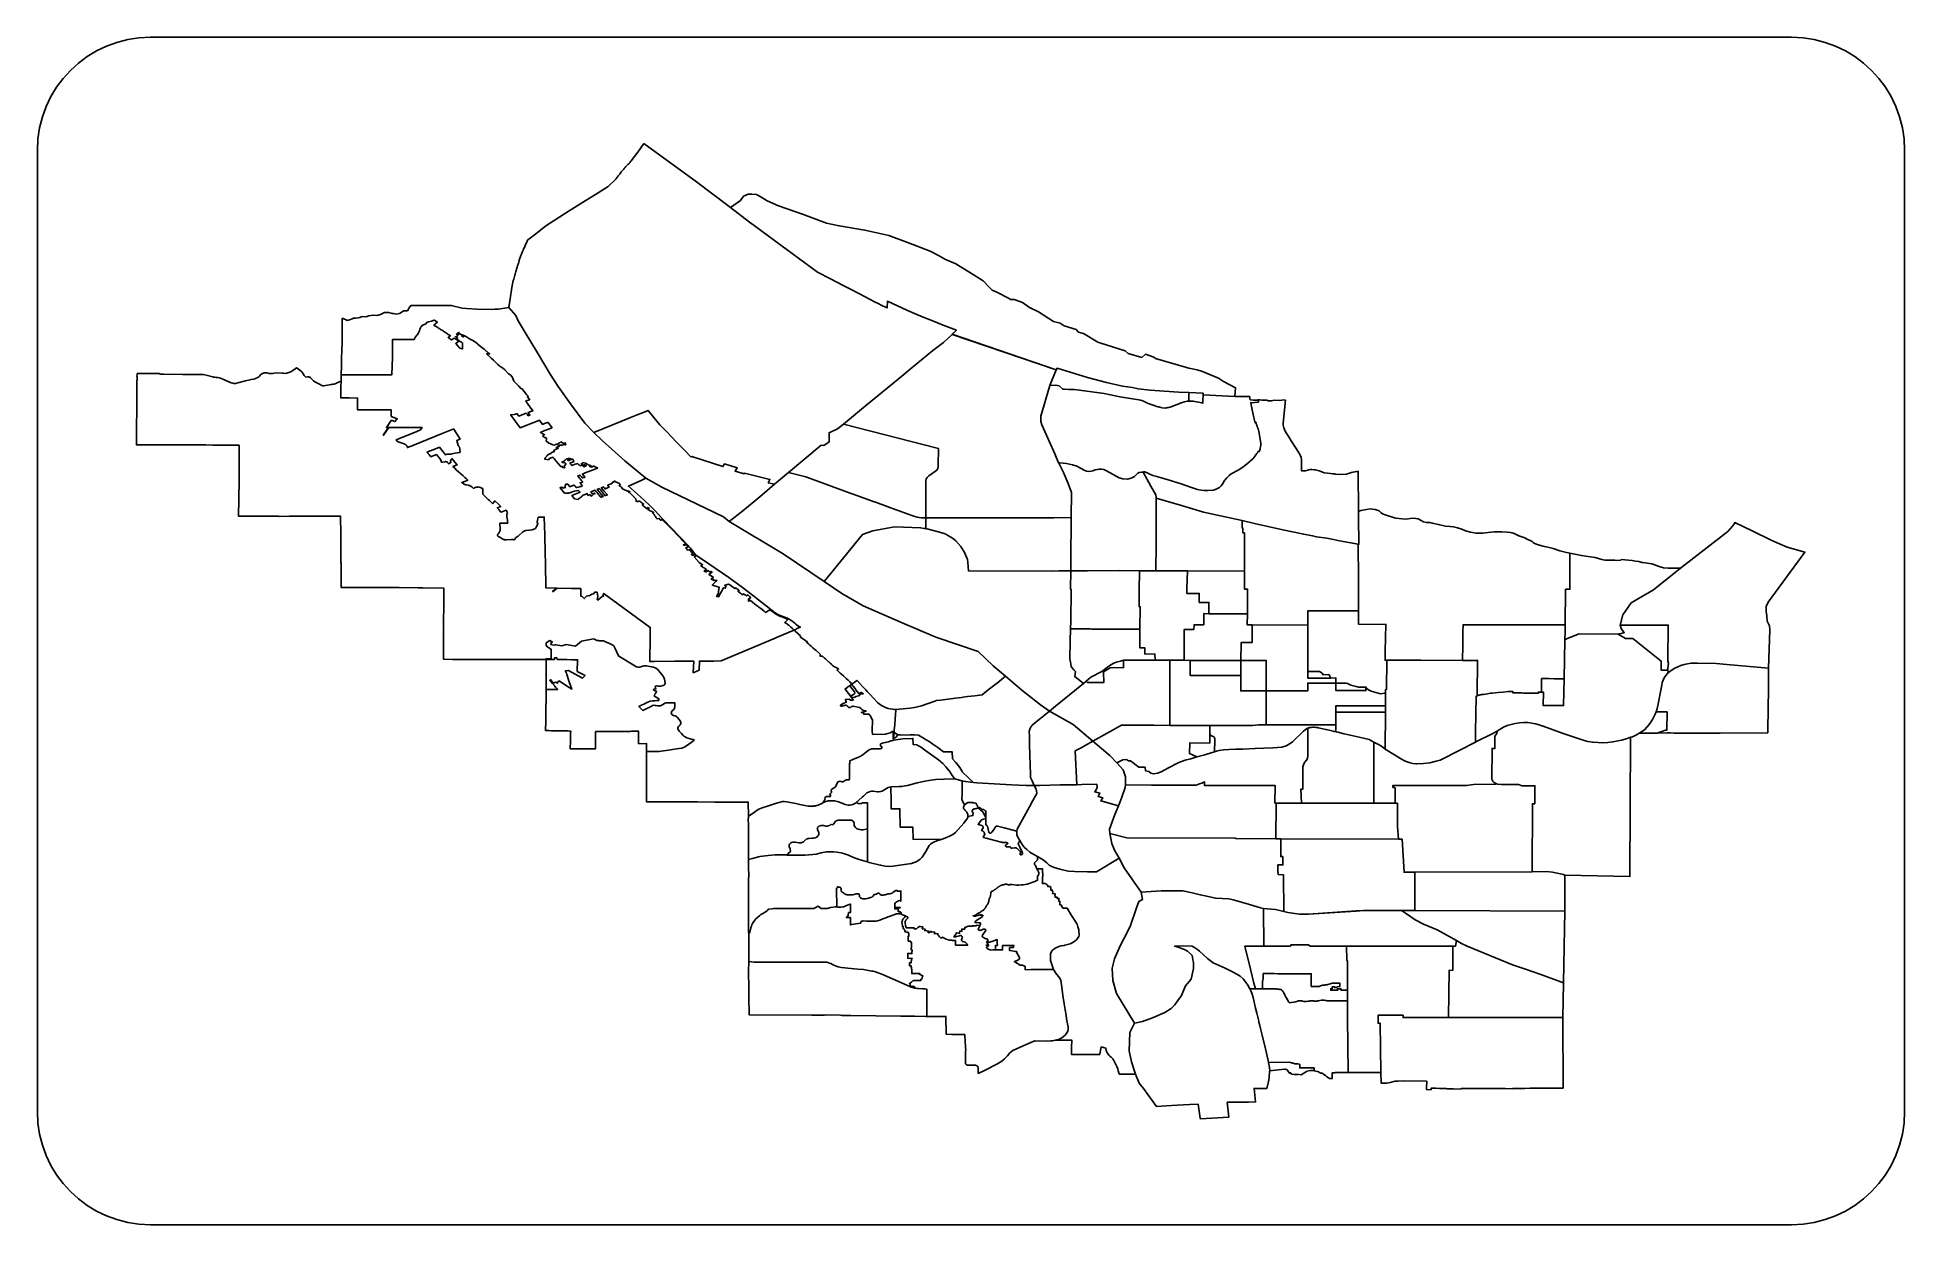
# Model space of a CAD drawing. Extents: x -18 to 322, y 1 to 218.
import ezdxf

# ---------------------------------------------------------------- set-up
doc = ezdxf.new("R2010")
doc.units = 0
doc.layers.add('Cuts', color=7, linetype='CONTINUOUS')

msp = doc.modelspace()

# ---------------------------------------------------------------- linework, layer by layer
at = {"layer": 'Cuts', "color": 7}
for points in [[(2.571138, 217.626737), (301.56804, 217.626737)], [(-18.066362, 21.817313), (-18.066362, 196.989237)], [(322.20554, 196.989237), (322.20554, 21.817313)], [(50.01917, 168.76678), (49.670354, 168.293425), (49.363395, 167.792164), (48.653877, 167.750823), (48.405314, 167.575121), (47.915423, 167.2816), (47.40796, 167.162744), (47.167146, 167.202535), (46.815748, 167.260928), (46.775439, 167.261987), (46.594056, 167.263574), (46.387351, 167.360726), (45.94965, 167.479583), (45.210161, 167.468205), (44.469121, 167.118355), (43.816963, 166.925603), (43.280044, 166.953509), (42.263571, 166.843953), (41.846024, 166.677038), (41.10705, 166.707528), (40.725164, 166.531827), (40.366529, 166.464133), (39.960352, 166.405737), (39.538156, 166.402112), (39.280806, 166.319946), (38.975916, 166.20264), (38.406959, 166.033143), (38.061244, 166.181455), (37.874691, 166.265169), (37.659717, 166.354053), (37.498486, 166.373182), (37.473694, 164.27615), (37.469038, 162.505202), (37.401344, 160.122401), (37.383246, 159.488846), (37.377558, 159.286275), (37.367742, 158.92609), (37.33777, 157.858457), (37.33261, 157.72358), (37.287121, 156.128849), (37.26852, 154.964061), (36.838573, 154.755289), (36.223623, 154.464866), (35.990562, 154.39717), (35.769905, 154.371849), (35.587488, 154.352217), (35.425221, 154.32328), (34.803556, 154.192538), (34.448538, 154.140344), (34.169485, 154.121744), (33.930222, 154.120685), (33.768477, 154.15996), (33.654788, 154.216287), (33.494591, 154.311889), (33.341628, 154.38837), (33.102883, 154.499473), (32.86569, 154.614197), (32.496202, 154.830721), (32.242988, 155.029675), (31.997007, 155.230179), (31.850764, 155.411564), (31.725706, 155.582612), (31.636824, 155.682865), (31.541223, 155.697337), (31.385158, 155.727825), (31.165535, 155.714914), (30.866329, 155.667371), (30.777961, 155.75884), (30.566603, 155.97433), (30.34543, 156.302477), (30.099966, 156.660593), (29.851403, 156.891069), (29.463831, 157.192344), (29.140335, 157.347372), (28.90779, 157.188209), (28.517117, 156.884351), (28.133162, 156.634238), (27.390572, 156.403246), (27.17043, 156.363971), (26.856753, 156.378444), (26.556512, 156.393419), (25.703335, 156.464214), (25.112674, 156.396517), (24.871345, 156.363963), (24.613996, 156.328305), (24.411425, 156.324178), (24.188182, 156.365), (23.990262, 156.427529), (23.75255, 156.470937), (23.597004, 156.481785), (23.352575, 156.470408), (23.138117, 156.422865), (22.951049, 156.356719), (22.813072, 156.276106), (22.678714, 156.16965), (22.428083, 155.885948), (22.283906, 155.750556), (22.116474, 155.624982), (21.794013, 155.468401), (21.571288, 155.397604), (21.304637, 155.340245), (20.871589, 155.258079), (20.672635, 155.213637), (19.858731, 155.005381), (18.482071, 154.621941), (18.065042, 154.53461), (17.855752, 154.536727), (17.711058, 154.545511), (17.549828, 154.569271), (17.25889, 154.659189), (15.70808, 155.333567), (15.317923, 155.49273), (15.080728, 155.561458), (14.813044, 155.605384), (14.533991, 155.631737), (14.284394, 155.662743), (14.089574, 155.689614), (13.92576, 155.727339), (13.160949, 155.914923), (12.46435, 156.078221), (12.192015, 156.142301), (12.105199, 156.165028), (11.685069, 156.183126), (9.699144, 156.185242), (9.540498, 156.187359), (8.390697, 156.192016), (5.011575, 156.205959), (4.286555, 156.207018), (4.110855, 156.320706), (3.766173, 156.317082), (3.32744, 156.31814), (2.644278, 156.320786), (2.471678, 156.321315), (0.946707, 156.325972), (0.378266, 156.328088), (0.124535, 156.328617), (0.101281, 156.087288), (0.101797, 156.072816), (0.073892, 155.86249), (0.098697, 155.728648), (0.097663, 155.590673), (0.095079, 155.225321), (0.094046, 155.171576), (0.093012, 155.066674), (0.08216, 154.232099), (0.078026, 154.114793), (0.067174, 153.831091), (0.063557, 153.747374), (0.075442, 153.001167), (0.064074, 151.636393), (0.062006, 151.389897), (0.058389, 150.839024), (0.055805, 150.69123), (0.052705, 150.218909), (0.051154, 149.968278), (0.050121, 149.775007), (0.030484, 146.624296), (0.02945, 146.525593), (0, 143.317171), (0.643888, 143.319817), (0.925525, 143.320875), (3.34915, 143.328628), (4.464844, 143.332252), (9.330697, 143.349821), (10.429338, 143.340005), (11.527978, 143.330691), (12.639022, 143.320346), (13.942301, 143.309498), (18.685681, 143.268157), (18.686713, 141.621748), (18.691364, 140.153104), (18.692396, 140.008924), (18.695497, 138.356829), (18.699633, 136.72489), (18.634521, 133.591228), (18.633991, 133.519399), (18.631928, 133.4424), (18.567849, 130.356803), (23.215627, 130.337673), (25.834589, 130.327328), (26.018557, 130.304071), (27.863922, 130.319047), (32.514283, 130.328863), (37.162579, 130.338679), (37.207021, 127.083063), (37.228214, 125.440786), (37.250942, 123.821245), (37.259197, 122.807872), (37.266949, 121.885963), (37.270044, 121.735069), (37.283485, 120.252471), (37.30571, 117.655731), (37.309335, 117.305364), (37.657633, 117.305894), (41.995355, 117.314149), (42.52142, 117.315207), (43.409738, 117.317324), (44.298055, 117.318911), (45.187923, 117.321028), (46.078309, 117.322615), (46.681371, 117.323674), (46.966627, 117.320578), (47.85701, 117.311291), (51.320883, 117.274599), (52.209716, 117.265285), (55.98468, 117.224976), (55.983092, 116.60951), (55.982563, 116.019365), (55.981505, 115.304681), (55.97788, 113.978663), (55.972191, 111.177284), (55.971662, 111.139044), (55.970604, 110.73235), (55.968487, 109.917412), (55.988649, 109.813026), (55.967455, 109.725692), (55.965868, 109.030129), (55.96428, 108.246198), (55.962693, 107.555283), (55.961635, 107.486037), (55.958989, 105.914039), (55.957401, 105.864429), (55.955814, 104.642282), (55.954755, 104.62937), (55.954755, 104.502764), (55.954755, 104.490355), (55.954755, 104.239726), (57.600649, 104.23507), (57.618746, 104.23507), (57.848706, 104.234011), (57.873498, 104.23454), (58.564928, 104.231895), (60.617515, 104.226206), (60.666609, 104.224089), (61.456223, 104.22356), (62.147654, 104.221443), (62.582253, 104.220385), (62.722813, 104.219856), (62.756404, 104.219856), (63.192552, 104.218268), (63.627151, 104.21721), (64.418318, 104.215093), (64.49945, 104.214564), (65.190881, 104.212448), (65.378984, 104.212448), (65.635815, 104.211918), (65.876628, 104.211918), (67.065702, 104.211389), (68.516259, 104.210331), (69.168931, 104.210331), (69.810754, 104.209802), (69.962165, 104.209802), (71.365697, 104.207685), (72.011135, 104.206627), (72.897386, 104.210754), (74.527778, 104.206098), (74.649735, 104.152353), (74.642485, 104.063471), (74.643014, 103.702768), (74.643014, 103.485727), (74.643014, 103.230963), (74.643544, 103.168434), (74.641956, 102.981881), (74.643014, 102.61963), (74.643014, 102.396387), (74.642485, 102.365383), (74.643014, 102.360727), (74.643014, 102.270808), (74.644073, 101.893055), (74.644073, 101.365954), (74.643544, 101.206276), (74.644073, 100.978898), (74.644073, 100.749454), (74.644073, 100.664189), (74.644602, 100.296252), (74.644602, 100.129339), (74.644602, 98.728908), (74.64566, 98.726262), (74.645131, 98.725204), (74.646189, 98.218775), (74.645131, 97.848255), (74.64566, 97.742835), (74.642565, 97.558867), (74.640448, 97.392468), (74.637802, 97.195065), (74.633675, 96.998178), (74.631029, 96.800775), (74.628383, 96.60337), (74.626266, 96.405967), (74.62362, 96.20908), (74.619493, 96.003924), (74.618964, 95.92951), (74.615868, 95.702651), (74.610709, 95.438584), (74.607084, 95.217927), (74.603459, 94.880477), (74.597268, 94.547166), (74.595151, 94.424177), (74.592505, 94.145639), (74.585785, 93.78752), (74.583668, 93.659364), (74.580044, 93.408216), (74.577927, 93.279542), (74.574302, 93.030979), (74.547428, 91.251243), (75.164963, 91.239363), (75.55202, 91.232114), (75.728235, 91.229018), (76.523535, 91.213513), (76.776749, 91.208857), (77.167425, 91.201105), (77.452678, 91.195945), (77.734313, 91.190786), (78.015433, 91.185097), (78.297072, 91.179938), (78.578707, 91.174249), (78.858277, 91.16909), (79.12441, 91.163931), (79.114065, 90.669387), (79.111949, 90.337624), (79.101101, 89.855484), (79.097476, 89.515452), (79.081971, 89.195576), (79.073716, 88.828673), (79.049428, 88.472105), (79.027203, 88.11502), (79.018418, 87.980662), (79.016302, 87.939321), (81.318486, 87.919689), (83.620671, 87.900057), (83.65426, 89.479807), (83.658916, 91.077123), (83.741599, 91.075536), (84.00515, 91.077123), (84.268699, 91.078711), (84.532766, 91.06527), (84.796831, 91.064212), (85.067616, 91.063683), (85.410231, 91.062624), (85.586964, 91.086384), (87.301073, 91.096729), (89.971192, 91.112736), (90.182033, 91.113795), (90.604229, 91.115911), (90.95563, 91.118557), (91.271889, 91.120145), (91.488413, 91.121732), (91.495637, 88.864506), (92.951364, 88.869665), (92.952951, 88.706369), (92.949855, 88.555472), (92.943664, 87.915202), (92.939007, 87.460968), (92.926599, 87.398439), (92.925011, 87.398439), (92.93742, 87.31369), (92.933795, 86.958672), (92.919852, 85.410963), (92.914692, 84.708163), (92.91628, 84.141272), (92.917338, 83.85085), (92.916809, 83.727861), (92.918396, 83.510821), (92.919455, 83.224533), (92.920513, 83.028162), (92.921571, 82.829725), (92.920513, 82.680381), (92.921571, 82.431299), (92.923159, 82.131058), (92.92263, 82.003418), (92.923688, 81.501641), (92.924217, 81.48148), (92.928345, 80.238144), (92.934033, 78.328699), (92.934562, 78.272888), (98.726458, 78.270242), (100.738739, 78.241821), (100.956814, 78.240233), (102.209965, 78.238117), (105.30745, 78.229332), (108.433359, 78.221077), (109.171814, 78.217982), (109.312374, 78.217982), (111.316386, 78.211791), (111.492086, 78.211791), (111.512247, 75.664144), (111.994905, 75.946296), (112.643444, 76.391748), (113.08941, 76.720411), (113.381383, 76.935901), (114.017002, 77.167927), (115.172487, 77.552917), (116.625629, 78.011287), (117.533068, 78.270187), (117.757342, 78.3415), (118.038462, 78.334277), (118.496315, 78.277431), (119.130387, 78.158059), (120.119473, 77.948252), (120.874465, 77.747748), (122.415972, 77.482647), (122.979762, 77.441824), (123.522367, 77.502802), (124.204495, 77.671268), (124.883005, 77.985977), (125.15379, 78.118268), (125.308304, 78.443312), (125.416823, 78.677407), (125.490721, 79.080484), (125.528446, 79.147146), (125.609059, 79.197271), (125.734633, 79.223121), (126.412628, 79.233466), (126.500996, 79.489265), (126.410561, 79.503738), (126.366638, 79.55903), (126.363992, 79.62311), (126.427553, 79.69959), (126.553645, 79.851003), (126.621858, 79.987428), (126.623445, 80.082514), (126.570219, 80.271133), (126.558842, 80.38792), (126.592946, 80.454066), (126.736607, 80.556385), (127.290063, 80.922772), (127.430107, 81.031291), (127.518988, 81.223011), (127.723112, 81.809539), (127.765485, 81.890155), (127.834215, 81.933563), (127.954106, 81.964051), (128.07451, 81.988339), (128.252794, 82.010564), (128.421776, 81.961471), (128.578872, 81.898942), (128.700313, 81.905133), (128.843455, 81.97438), (129.037241, 82.097885), (129.226895, 82.22656), (129.401562, 82.262733), (129.5106, 82.260088), (129.735392, 82.261675), (129.824274, 82.286996), (129.926593, 82.363992), (129.922969, 84.558692)], [(138.367511, 95.10378), (139.7328, 95.209717), (140.305893, 95.261395), (141.003007, 95.324956), (141.767303, 95.430892), (143.049911, 95.780227), (145.489038, 96.628235), (145.756723, 96.713502), (146.527734, 96.82409), (149.70687, 97.225617), (150.340422, 97.305714), (150.660817, 97.346021), (151.418393, 97.439556), (152.754745, 97.585799), (154.102983, 97.772868), (155.21196, 98.65447), (156.870257, 99.974286), (158.345619, 101.148374), (156.08219, 103.066085), (153.349542, 105.691765), (145.85129, 108.194972), (145.252361, 108.44612), (139.497673, 110.866644), (132.405599, 113.97498), (128.539169, 116.25908), (125.317144, 118.427423), (117.828195, 123.466391), (108.010706, 129.376625), (106.947721, 130.217918), (95.750989, 135.646527), (92.820937, 137.263481), (92.819879, 137.26401), (88.971017, 140.420923), (84.87256, 144.144727), (83.318133, 145.594249), (81.698076, 147.275285), (79.07188, 150.815637), (76.843075, 153.999938), (75.354278, 156.213757), (73.052093, 160.125663), (70.85326, 163.820527), (69.551531, 165.967685), (69.133469, 166.942301), (67.85706, 168.372189), (66.717595, 168.193389), (65.969838, 168.096752), (65.284091, 168.063679), (64.654155, 168.015105), (62.003154, 168.073498), (60.155722, 168.214574), (59.367658, 168.274521), (57.365712, 168.745291), (50.01917, 168.76678)], [(167.748418, 157.307015), (167.572201, 156.993857), (166.464258, 154.18214), (164.800277, 148.579382), (164.8075, 147.567041), (164.988367, 146.989815), (165.270005, 146.305103), (167.328279, 141.727605), (168.04349, 140.052771), (168.041902, 140.052771), (168.065159, 139.99696), (168.941075, 138.279753), (169.782884, 136.294862), (170.354943, 134.637081), (170.297581, 130.09214), (170.268125, 122.126734), (170.251588, 120.36095), (173.3067, 120.385239), (179.096527, 120.413142), (182.761419, 120.399701), (185.765371, 120.382133), (190.53769, 120.348541), (191.491119, 120.341821), (201.891, 120.302549), (201.901848, 117.041247), (202.473907, 117.040188), (202.438249, 112.534004), (202.423776, 110.507769), (203.30124, 110.504673), (213.451009, 110.467465), (213.454634, 113.089009), (217.52002, 113.084882), (218.095179, 113.07713), (222.697482, 113.060593), (222.678352, 117.139931), (222.663377, 120.405366), (222.614284, 123.637209), (222.601875, 125.097068), (222.597747, 125.209723), (222.719188, 125.159079), (222.689732, 130.221304), (222.684573, 131.211941), (222.642197, 138.493666), (222.326973, 138.499355), (221.698587, 138.360345), (221.412816, 138.28128), (221.236598, 138.244071), (220.47282, 138.005843), (219.381414, 137.926778), (218.550413, 137.980004), (218.391251, 138.013077), (218.303917, 138.032206), (217.972153, 138.060628), (217.564944, 138.122122), (216.470952, 138.251832), (216.446161, 138.255959), (215.700988, 138.561368), (215.523196, 138.598047), (215.041573, 138.730339), (214.800243, 138.787184), (214.5739, 138.808377), (214.154287, 138.83473), (213.860766, 138.824914), (213.593082, 138.780472), (213.450456, 138.735511), (213.024641, 138.591853), (212.315639, 138.584101), (212.314581, 140.340582), (212.294949, 140.676479), (212.220019, 141.032012), (212.089794, 141.364808), (211.908927, 141.681586), (211.192173, 142.855674), (210.422712, 144.080407), (209.971577, 144.799743), (209.388665, 145.731468), (209.171625, 146.126792), (209.067239, 146.423414), (208.953034, 146.929845), (208.961289, 147.224916), (209.316823, 150.951821), (209.322511, 151.030368), (209.369022, 151.478403), (209.047077, 151.521813), (208.368048, 151.422594), (207.352606, 151.463417), (206.77228, 151.353863), (206.444136, 151.33267), (206.239496, 151.382798), (205.959927, 151.470129), (205.759423, 151.51147), (205.418359, 151.502157), (205.095898, 151.510941), (204.722793, 151.551766), (204.452008, 151.549121), (204.449892, 151.550708), (204.449892, 151.549121), (204.386847, 151.548591), (204.209078, 151.509317), (203.993073, 151.496405), (203.478373, 151.50466), (202.957475, 151.555304), (202.842754, 152.162502), (200.145761, 152.171815), (194.358517, 152.478255)], [(194.360633, 152.753692), (191.73702, 152.868928), (189.916977, 152.94851), (187.248922, 153.121111), (184.738997, 153.29681), (182.544299, 153.561909), (181.503018, 153.764998), (179.705196, 154.065239), (176.778243, 154.733931), (173.289566, 155.587109), (167.748418, 157.307015)], [(224.820903, 131.667752), (224.150658, 131.576802), (223.102662, 131.368545), (222.684599, 131.211968), (222.689759, 130.221847), (222.719215, 125.159105), (222.597774, 125.209749), (222.60243, 125.097095), (222.614839, 123.637751), (222.663414, 120.405908), (222.67839, 117.139958), (222.697519, 113.06062), (222.699106, 110.623043), (227.670379, 110.599786), (227.570644, 105.725147), (227.5293, 105.426975), (227.515859, 104.085972), (227.836254, 104.084913), (227.835725, 104.084384), (227.792317, 98.794784), (227.577859, 98.700732), (227.575742, 98.428915), (227.575742, 98.379822), (227.574155, 98.139527), (227.592755, 98.062531), (227.585532, 95.76603), (227.585532, 94.631732), (227.554525, 87.884857), (230.614802, 85.951123), (231.063356, 85.717546), (231.555314, 85.531512), (232.070529, 85.382166), (232.607445, 85.272096), (233.156768, 85.201815), (233.308697, 85.189406), (234.497772, 85.258134), (235.675993, 85.393527), (236.814426, 85.650876), (237.551846, 85.860683), (241.124756, 87.69623), (243.986598, 89.157122), (243.987127, 89.157122), (243.987127, 89.157651), (244.283749, 89.308548), (244.311138, 89.322491), (247.0164, 90.676931), (247.941407, 91.147188), (248.510883, 91.521324), (249.132032, 91.849987), (249.783671, 92.153327), (250.507143, 92.3652), (251.244047, 92.544), (252.004724, 92.668023), (252.779355, 92.735204), (252.807261, 92.736791), (253.534347, 92.708886), (254.253167, 92.627754), (254.955966, 92.494428), (255.634477, 92.31046), (256.280949, 92.077915), (256.307823, 92.067067), (259.97168, 90.728646), (263.631405, 89.5034), (264.496987, 89.287392), (265.382719, 89.114275), (266.302543, 89.048648), (267.222923, 89.03055), (268.138619, 89.079641), (269.043468, 89.195915), (269.348876, 89.255343), (269.659444, 89.315287), (270.672322, 89.502355), (271.651571, 89.796395), (272.256726, 90.021703), (272.593647, 90.133841), (273.459231, 90.558104), (273.843168, 90.783931), (273.843168, 90.783931), (277.196973, 90.807161), (278.871415, 90.839199)], [(284.293813, 90.789585), (288.558684, 90.760647), (297.249109, 90.856249), (297.305942, 95.777396), (297.411881, 98.347781), (297.423258, 102.627623), (297.423258, 102.627623), (297.640825, 109.642698), (297.583966, 110.334128), (297.171084, 111.204877), (297.095122, 112.152623), (296.973149, 112.98823), (296.990082, 113.892052), (297.347164, 114.674948), (304.022204, 123.798941), (300.772274, 124.657802), (298.002934, 125.931109), (294.428466, 127.678291), (291.279818, 129.211014), (291.188352, 129.01981), (290.804918, 128.487543), (289.972406, 127.52171), (289.222074, 126.90521), (281.346593, 120.868887), (280.078445, 120.851821), (280.031428, 120.850763), (279.148778, 120.878152), (279.120891, 120.879211), (278.244961, 120.924687), (277.670842, 121.078167), (276.149488, 121.658493), (274.94955, 121.844011), (274.51341, 121.900854), (274.317037, 121.920486), (273.754797, 122.049677), (273.160516, 122.144244), (272.530596, 122.241397), (271.864984, 122.30496), (271.201462, 122.356636), (270.557572, 122.409346), (270.444913, 122.315811), (269.774167, 122.273954), (269.393829, 122.287395), (269.085827, 122.298242), (268.200611, 122.299301), (268.068848, 122.299301), (267.555689, 122.335991), (267.023956, 122.434693), (265.816794, 122.791778), (264.926392, 122.932338), (263.29808, 123.163332), (261.200016, 123.565374), (261.18348, 123.58707), (260.594369, 123.717811), (259.391859, 124.042855), (258.141806, 124.445416), (257.16719, 124.680027), (256.261301, 124.868646), (255.307354, 125.166302), (254.736846, 125.376625), (254.483632, 125.561111), (254.29863, 125.715106), (253.268718, 126.216367), (252.969511, 126.399819), (252.831537, 126.476299), (252.424327, 126.595155), (251.900843, 126.758453), (251.420252, 127.001849), (251.077121, 127.153259), (250.713835, 127.272634), (250.349517, 127.360484), (249.786243, 127.41371), (248.818344, 127.474688), (248.458675, 127.49948), (248.233367, 127.495352), (247.402411, 127.464864), (246.284131, 127.349625), (245.365842, 127.254542), (245.03098, 127.216818), (244.739007, 127.211658), (244.130259, 127.263334), (243.090528, 127.401827), (242.160354, 127.668477), (241.520599, 127.940294), (240.724264, 128.209529), (239.977022, 128.384712), (239.391013, 128.437422), (238.555406, 128.532506), (237.24334, 128.791922), (236.085272, 129.085961), (235.656358, 129.17226), (235.048642, 129.192924), (234.549963, 129.309711), (234.113816, 129.538124), (233.541239, 129.843014), (233.110259, 129.929313), (232.75059, 129.954104), (232.078281, 129.910697), (231.408555, 129.803726), (230.665446, 129.821294), (229.490842, 129.989241), (228.082142, 130.388701), (227.695601, 130.523059), (227.078585, 130.77989), (226.802633, 130.96386), (226.431597, 131.287871), (226.270368, 131.363317), (225.72518, 131.542636), (225.22702, 131.643405), (224.820903, 131.667752)], [(138.154357, 128.376997), (134.210412, 127.691768), (132.298384, 126.997237), (129.378665, 123.391773), (125.317933, 118.427735), (128.539957, 116.259392), (132.406387, 113.975292), (139.498462, 110.866957), (145.253149, 108.446432), (145.852078, 108.195284), (153.349812, 105.692077), (156.082979, 103.066397), (158.346407, 101.148686), (161.351907, 98.603104), (164.71501, 95.927817), (166.396562, 94.812638), (167.437842, 95.676669), (172.551741, 99.830937), (173.042667, 100.228328), (173.888612, 100.959033), (175.919495, 102.027701), (176.93287, 102.789929), (177.377286, 103.130476), (177.654789, 103.324263), (177.996887, 103.48601), (178.242868, 103.623469), (178.603053, 103.729924), (179.290866, 103.90924), (179.588004, 104.003808), (179.868608, 104.062204), (185.219702, 104.068924), (185.601076, 104.075116)], [(185.601605, 104.075116), (188.30118, 104.068924), (190.892237, 104.056013), (192.024468, 104.053367), (201.270415, 104.038392), (201.298836, 107.281088), (203.285796, 107.288337), (203.301301, 110.504679), (202.423837, 110.507774), (202.43831, 112.534009), (202.473967, 117.040194), (201.901909, 117.040723), (201.891061, 120.302541), (191.491179, 120.341813), (190.537751, 120.348533), (185.765432, 120.382125), (185.765432, 120.382654), (182.761998, 120.399719), (182.761469, 120.399719), (179.096577, 120.41316), (173.306751, 120.385257), (170.251639, 120.360969), (168.061592, 120.362556), (166.871483, 120.285041), (151.602133, 120.362038), (151.552524, 121.092227), (151.509632, 121.927834), (151.420748, 122.448732), (150.887964, 123.710673), (150.213587, 124.813446), (149.285994, 125.82217), (148.920126, 126.134812), (148.509297, 126.434537), (147.854556, 126.837611), (147.488172, 127.036049), (147.189997, 127.150772), (145.646423, 127.612759), (143.995878, 128.026689), (143.844465, 128.062344), (143.556112, 128.10265), (142.8745, 128.222541), (139.768747, 128.35845), (138.154357, 128.376997)], [(158.346407, 101.148168), (156.870527, 99.974079), (155.212232, 98.654264), (154.103771, 97.772664), (152.755018, 97.585596), (151.419182, 97.439352), (150.661605, 97.345817), (150.341211, 97.306026), (149.707658, 97.22541), (146.528523, 96.823884), (145.756995, 96.713815), (145.489827, 96.628031), (143.050183, 95.780539), (141.768092, 95.431205), (141.003795, 95.324752), (140.306682, 95.261707), (139.733589, 95.209513), (138.367781, 95.103576)], [(150.874074, 77.704015), (151.279733, 78.026995), (151.557236, 78.122078), (151.669374, 78.13499), (151.781513, 78.144277), (151.895717, 78.148934), (152.009922, 78.149463), (152.124127, 78.145838), (152.238848, 78.137583), (152.353571, 78.125174), (152.466741, 78.108637), (152.579914, 78.088476), (152.666729, 78.069347), (152.935964, 78.01457), (153.051203, 77.812), (153.459447, 77.119535), (153.557116, 77.192399), (153.629461, 77.220304), (153.694574, 77.221363), (153.752452, 77.187774), (153.887845, 76.996054), (153.957607, 76.927842), (154.018586, 76.887532), (154.101784, 76.871525), (154.30849, 76.851364), (154.384454, 76.835859), (154.482639, 76.801236), (154.614414, 76.706153), (154.697613, 76.602283), (154.789598, 76.492211), (154.792243, 74.074271), (154.912131, 74.015361), (154.982929, 73.95955), (155.041322, 73.899088), (155.05942, 73.842244), (155.309533, 72.732235), (155.34364, 72.673323), (155.389117, 72.6294), (155.470249, 72.586508), (155.567917, 72.557052), (155.667652, 72.564804), (155.748784, 72.603047), (155.818546, 72.658856), (155.874873, 72.754458), (156.277434, 73.292927), (156.427294, 73.5141), (156.603512, 73.778168), (156.667073, 73.815892), (156.746654, 73.839652), (156.836054, 73.846372), (156.920806, 73.841715), (158.098511, 73.523387), (160.433769, 72.900169), (160.4162, 72.216491), (160.691118, 71.698175), (160.968621, 71.193297), (161.368594, 70.480163), (161.767539, 69.98717), (162.244511, 69.561355), (162.79745, 69.114871), (163.529703, 68.635829), (164.20098, 68.272027), (164.470215, 68.125784), (165.199885, 67.706171), (165.873747, 67.132046), (166.302145, 66.73207), (166.796172, 66.454567), (167.219918, 66.317627), (168.240011, 65.977079), (169.006372, 65.783293), (169.807874, 65.641698), (170.938555, 65.577103), (173.318255, 65.485118), (174.935211, 65.479959), (179.091029, 67.966113), (178.228548, 69.464729), (177.754674, 70.649668), (177.358834, 72.497103), (177.332984, 73.255711), (178.264709, 75.960456), (178.923582, 77.528835), (179.175249, 78.127248), (179.558685, 79.127188), (180.156067, 80.876952), (180.242366, 81.379247), (180.225327, 82.79363), (179.823801, 84.101045), (178.664698, 85.396056), (177.377437, 86.693134), (174.715585, 88.942092), (174.288738, 89.306929), (170.700843, 92.354288), (166.396712, 94.812535), (164.715161, 95.927714), (164.715161, 95.927185), (161.351542, 98.60299), (158.346407, 101.148168)], [(141.477153, 89.823279), (141.414108, 89.822221), (139.667962, 89.773646), (137.951787, 89.514746), (137.951787, 89.515275), (137.80606, 89.460498), (137.592118, 89.40882), (137.458275, 89.363346), (137.064501, 89.226403), (136.448001, 89.073442), (135.962244, 88.953035), (135.776208, 88.904458), (135.669237, 88.855883), (135.576739, 88.748396), (135.545732, 88.633675), (135.574154, 88.538589), (135.737452, 88.317413), (135.828402, 88.199076), (135.834594, 88.127244), (135.81393, 88.069885), (135.723495, 88.003221), (135.633579, 87.969116), (135.553998, 87.935524), (135.462013, 87.900901), (135.28993, 87.897805), (134.909076, 87.929328), (134.570594, 87.944303), (134.223845, 87.950495), (133.986135, 87.924142), (133.823871, 87.887968), (133.501926, 87.755158), (133.039937, 87.394975), (132.420855, 86.899913), (131.890138, 86.542313), (131.588865, 86.378499), (130.56412, 85.97284), (129.979145, 85.733061), (129.924858, 84.557428), (129.928482, 82.362211), (129.826163, 82.285731), (129.737279, 82.26041), (129.512486, 82.258823), (129.403449, 82.26094), (129.228784, 82.224766), (129.038615, 82.096607), (128.844828, 81.972586), (128.701684, 81.903855), (128.580761, 81.897135), (128.423665, 81.959664), (128.254683, 82.009273), (128.076399, 81.987048), (127.955993, 81.962257), (127.836105, 81.931769), (127.767374, 81.888877), (127.724482, 81.807745), (127.520877, 81.221733), (127.431993, 81.030016), (127.291952, 80.921494), (126.738496, 80.554591), (126.594836, 80.452788), (126.560728, 80.386642), (126.572105, 80.269855), (126.625331, 80.081236), (126.623744, 79.98615), (126.555532, 79.849725), (126.429442, 79.698312), (126.365881, 79.621832), (126.367998, 79.557752), (126.41244, 79.501941), (126.502872, 79.487998), (126.414506, 79.232199), (125.736511, 79.221853), (125.610938, 79.196004), (125.530322, 79.145878), (125.492081, 79.078701), (125.418702, 78.67614), (125.309664, 78.442044), (125.155669, 78.117001), (124.884884, 77.984193), (124.206373, 77.669482), (123.524243, 77.501017), (122.981641, 77.440041), (122.417335, 77.480863), (120.875827, 77.745965), (120.120833, 77.946469), (119.131747, 78.156276), (118.497675, 78.275648), (118.040341, 78.332491), (117.758705, 78.33974), (117.534944, 78.268427), (116.627508, 78.009527), (115.174366, 77.551158), (114.01888, 77.166168), (113.383261, 76.934141), (113.090772, 76.718649), (112.64532, 76.389989), (111.996781, 75.944536), (111.514123, 75.662385), (111.480018, 74.831942), (111.497084, 74.35652), (111.498671, 73.39172), (111.499729, 71.71482), (111.522457, 69.281894), (111.530209, 68.419416), (111.527114, 68.363605), (111.53177, 67.760024), (111.530712, 67.759495), (111.54828, 66.439679), (111.554472, 65.834548), (111.559128, 65.272308), (111.555504, 64.787068), (111.554445, 64.228445), (111.554445, 64.055847), (111.551799, 63.28225), (111.551799, 62.88124), (111.550741, 62.595987), (111.549154, 62.099893), (111.543465, 60.470018), (111.542407, 59.832332), (111.541348, 59.546045), (111.54029, 59.260274), (111.538703, 58.849445), (111.54029, 58.183854), (111.542936, 57.366333), (111.542407, 57.255227), (111.545053, 56.913129), (111.548148, 55.908024), (111.54709, 55.834126), (111.550185, 54.918938), (111.551244, 54.79543), (111.570373, 54.007363), (111.570902, 54.007363), (111.556959, 53.740714), (111.561615, 52.334599), (111.568839, 51.718098), (111.569897, 51.595109), (111.576088, 50.996696), (111.577676, 50.872673), (111.583867, 50.18124), (111.586963, 50.011226), (111.592122, 49.163216), (111.549233, 47.31785), (111.55336, 46.68843), (111.562674, 44.984659), (111.576617, 42.716063), (111.662916, 39.40774), (123.044135, 39.374667), (124.210987, 39.360723), (125.380427, 39.375196), (125.671882, 39.417569), (128.260353, 39.393809), (128.510985, 39.311127), (130.157395, 39.297686), (139.253997, 39.20622), (139.513932, 39.205691), (141.639383, 39.201563), (141.832134, 39.167456), (143.829947, 39.15248), (144.035619, 39.150364), (147.506208, 39.15248), (147.5491, 35.877227), (148.552654, 35.857066), (148.774348, 35.844154), (150.950959, 35.826057)], [(129.97724, 85.734337), (130.562218, 85.974118), (131.58696, 86.379777), (131.888235, 86.544107), (132.418952, 86.901191), (133.038035, 87.396253), (133.50054, 87.756436), (133.821966, 87.889246), (133.98423, 87.925936), (134.222458, 87.951759), (134.568692, 87.945568), (134.907171, 87.930593), (135.288025, 87.899586), (135.46011, 87.902682), (135.552093, 87.936786), (135.631674, 87.970894), (135.721593, 88.005001), (135.812025, 88.071663), (135.832689, 88.128506), (135.826497, 88.200338), (135.735547, 88.318675), (135.572249, 88.539851), (135.543827, 88.634937), (135.574834, 88.749658), (135.667335, 88.857145), (135.774306, 88.90572), (135.960339, 88.954297), (136.446099, 89.074701), (137.062599, 89.227665), (137.456373, 89.365124), (137.590215, 89.410082), (137.804155, 89.46176), (137.949882, 89.516537), (137.957634, 89.585265)], [(137.959465, 89.583484), (137.951713, 89.514754), (139.667888, 89.773654), (141.413516, 89.822228), (141.477079, 89.823287), (141.503432, 88.742215), (142.211914, 88.647132), (143.025302, 88.164474), (143.610796, 87.760881), (146.150177, 85.891745), (146.929972, 85.277827), (147.484462, 84.634456), (148.159872, 83.846392), (148.477682, 83.36735), (148.638914, 83.055224), (148.93295, 82.690906), (149.25593, 82.37878), (149.314839, 82.363275), (150.446036, 82.064068), (150.446565, 82.064068), (150.446565, 82.063539), (150.448153, 81.762785), (150.444528, 81.251186), (150.437808, 80.433666), (150.437808, 80.394391), (150.43368, 79.900883), (150.434209, 79.757222), (150.424393, 78.60122)], [(150.423769, 78.60222), (150.433585, 79.758222), (150.433056, 79.901883), (150.436681, 80.395394), (150.43721, 80.434669), (150.44393, 81.252189), (150.447026, 81.763785), (150.445967, 82.064542), (149.31477, 82.363233), (149.255861, 82.37924), (148.932881, 82.69085), (148.638845, 83.055684), (148.477613, 83.367295), (148.159803, 83.846852), (147.484394, 84.6344), (146.929904, 85.27829), (146.150108, 85.89169), (143.610727, 87.761341), (143.025749, 88.164418), (142.211846, 88.647076), (141.503363, 88.74216), (141.477153, 89.823279)], [(168.602091, 34.825029), (170.41645, 34.818309), (170.407137, 33.496427), (170.410232, 32.186946), (173.94025, 32.180225), (174.101998, 32.222082), (175.519482, 32.217955), (175.555137, 32.334742), (175.818689, 33.57446), (176.654815, 33.334682), (176.720442, 32.95951), (176.778319, 32.781745), (176.839814, 32.637565), (176.938001, 32.453598), (177.077526, 32.251028), (177.209818, 32.094963), (177.39637, 31.911512), (177.625814, 31.743046), (177.746737, 31.603521), (177.936906, 31.413352), (178.014937, 31.250572), (178.476407, 30.389126), (178.635054, 30.009303), (178.814889, 29.571087), (178.912038, 29.236225), (179.016427, 28.857437), (179.067587, 28.617656), (182.019861, 28.605776), (181.333598, 30.892458), (180.862825, 32.872182), (181.008036, 36.202728), (181.855012, 37.893066), (178.610249, 43.291701), (177.912101, 45.693105), (177.764305, 47.948265), (178.215441, 49.655137), (179.28101, 52.030188), (179.922313, 53.305045), (181.102603, 55.52713), (182.21003, 58.963096), (182.631194, 60.079823), (183.327273, 60.484451), (183.108682, 61.795998), (181.368737, 64.239777), (179.984326, 66.250507), (179.091357, 67.965648), (174.935539, 65.479496), (173.318583, 65.485184), (170.938883, 65.576651), (169.808202, 65.641249), (169.0067, 65.78284), (168.24034, 65.976626), (167.220246, 66.317174), (166.7965, 66.454117), (166.302473, 66.73162), (165.874076, 67.132112), (165.200216, 67.705721), (164.470543, 68.125334), (164.201311, 68.271577), (163.530034, 68.635379), (162.797778, 69.113905), (162.244839, 69.560389), (161.767867, 69.986202), (161.369441, 70.479713), (160.968949, 71.192847), (160.691446, 71.697725), (160.416528, 72.216041), (160.434097, 72.899719), (160.433568, 72.900248), (158.09831, 73.523467), (156.921121, 73.841795), (156.836372, 73.846451), (156.746972, 73.839731), (156.666872, 73.815442), (156.603311, 73.778234), (156.427612, 73.514166), (156.277749, 73.292993), (155.875191, 72.754524), (155.818864, 72.658922), (155.749098, 72.603113), (155.667967, 72.564871), (155.568232, 72.557118), (155.470048, 72.586056), (155.389432, 72.629466), (155.343955, 72.673389), (155.30985, 72.731783), (155.059735, 73.842311), (155.041637, 73.899154), (154.982725, 73.9591), (154.912444, 74.015427), (154.79204, 74.074337), (154.789923, 76.492277), (154.697941, 76.601833), (154.61474, 76.706219), (154.482967, 76.801302), (154.38478, 76.835925), (154.308299, 76.85143), (154.10211, 76.871591), (154.018911, 76.887096), (153.957417, 76.927921), (153.88817, 76.996133), (153.752262, 77.187853), (153.6949, 77.221442), (153.629789, 77.219854), (153.556925, 77.191951), (153.459773, 77.119604), (153.459243, 77.119604), (153.051515, 77.81155), (152.936276, 78.014639), (152.667044, 78.0689), (152.580226, 78.088029), (152.467056, 78.108693), (152.353883, 78.125229), (152.239162, 78.137638), (152.124439, 78.145391), (152.010234, 78.149016), (151.89603, 78.149016), (151.781825, 78.143856), (151.669686, 78.135072), (151.557551, 78.121631), (151.280048, 78.026545), (150.874389, 77.704084)], [(151.124592, 33.073763), (151.075498, 32.805563), (151.054305, 32.582836), (151.061026, 30.588643), (151.082219, 30.503894), (151.100819, 30.465138), (151.196421, 30.358167), (151.305974, 30.300805), (151.435168, 30.269283), (151.556606, 30.266637), (152.675402, 30.268753), (152.818028, 30.257906), (152.927582, 30.237242), (153.03972, 30.197967), (153.118267, 30.158176), (153.25366, 30.067742), (153.350812, 29.958188), (153.385951, 29.877056), (153.403017, 29.74735), (153.388544, 28.767563), (154.519225, 29.306549), (156.796086, 30.415007), (157.71386, 30.980348), (158.187218, 31.410296), (158.695713, 31.981322), (159.172688, 32.502736), (159.71529, 32.913563), (161.553938, 33.775009), (163.378115, 34.567209), (163.502655, 34.622504), (163.648382, 34.662811), (163.804962, 34.661223), (164.362035, 34.686015), (165.966587, 34.658109), (166.647683, 34.668454), (166.891078, 34.687054), (167.16548, 34.723744), (167.382521, 34.787824)], [(301.56804, 1.179813), (2.571138, 1.179813)]]:
    msp.add_lwpolyline(points, dxfattribs=at)
for points in [[(2.571138, 217.626737)], [(92.476008, 198.261104), (91.352047, 196.680322), (90.124214, 195.135714), (90.088559, 195.063367), (90.050834, 194.991536), (89.98934, 194.895935), (89.926295, 194.800334), (89.882369, 194.758476), (89.836376, 194.716618), (89.77023, 194.656156), (89.703569, 194.595695), (89.601249, 194.508879), (89.499964, 194.410694), (89.39816, 194.311992), (89.320645, 194.221041), (89.241582, 194.13009), (89.183705, 194.069629), (89.126343, 194.010201), (89.039009, 193.906848), (88.951676, 193.803495), (88.906202, 193.747168), (88.859175, 193.691358), (88.789928, 193.609192), (88.7212, 193.527026), (88.667455, 193.461914), (88.612162, 193.396802), (88.525863, 193.299133), (88.44008, 193.201982), (88.395122, 193.14152), (88.349645, 193.081059), (88.264381, 192.970471), (88.166194, 192.829395), (88.06956, 192.688318), (87.929516, 192.537423), (87.789472, 192.386528), (87.69904, 192.269739), (87.608606, 192.152433), (87.470631, 191.980351), (87.354876, 191.83514), (87.359532, 191.768478), (85.968922, 190.464164), (84.118905, 189.294727), (81.289104, 187.506722), (78.869096, 185.976066), (74.60424, 183.280107), (73.293724, 182.233659), (71.739297, 181.036316), (71.303666, 180.691117), (71.262841, 180.621871), (71.174991, 180.439453), (71.100577, 180.268404), (71.041149, 180.134562), (70.975003, 179.98005), (70.901108, 179.809518), (70.834962, 179.656039), (70.758997, 179.483956), (70.698019, 179.340295), (70.646343, 179.22454), (70.506299, 179.071061), (70.516115, 178.921716), (70.472189, 178.823531), (70.419479, 178.698991), (70.364702, 178.572901), (70.306308, 178.441642), (70.24688, 178.302116), (70.157996, 178.098511), (70.059812, 177.873201), (69.976095, 177.677865), (69.895482, 177.495964), (69.85259, 177.343518), (69.80918, 177.198307), (69.753372, 177.011755), (69.70531, 176.847424), (69.657251, 176.681026), (69.590589, 176.455717), (69.54253, 176.293453), (69.494471, 176.130156), (69.45313, 175.988562), (69.384918, 175.758085), (69.321355, 175.541561), (69.274846, 175.384464), (69.223686, 175.212382), (69.188031, 175.09301), (69.136871, 174.915759), (69.070725, 174.689416), (69.008712, 174.47961), (68.942051, 174.256885), (68.869187, 174.007288), (68.799424, 173.772677), (68.735861, 173.557186), (68.692453, 173.406808), (68.667662, 173.326709), (68.381375, 172.047717), (68.08837, 169.984795), (67.857891, 168.371972), (69.134299, 166.942603), (69.552362, 165.967986), (70.854091, 163.820313), (73.052924, 160.125446), (75.355109, 156.213542), (76.843906, 154.000239), (79.072711, 150.81542), (81.698907, 147.275071), (83.318964, 145.594551), (84.872875, 144.145029), (88.971848, 140.421225), (92.82071, 137.264311), (95.751796, 135.646839), (106.948528, 130.21823), (108.011513, 129.376937), (110.478546, 131.31687), (112.555938, 133.023742), (114.043703, 134.246924), (116.28801, 136.1481), (118.792768, 138.27045), (124.752611, 143.259809), (125.224934, 143.196249), (126.222805, 143.872693), (126.216085, 144.088701), (126.204205, 145.544426), (127.756047, 146.279782), (128.843836, 147.127274), (132.483924, 150.132258), (139.450424, 155.86266), (140.974363, 157.144751), (145.137931, 160.531108), (147.066497, 162.000268), (148.612656, 163.484417), (149.401239, 164.216669), (147.024638, 165.15253), (144.911072, 165.986071), (143.34631, 166.602571), (141.765012, 167.279534), (140.365096, 167.913602), (136.824744, 169.514022), (136.7648, 168.301175), (135.949346, 168.656711), (135.0078, 169.148154), (134.599558, 169.361058), (131.856057, 170.791981), (129.990019, 171.764015), (128.78906, 172.389815), (126.437266, 173.616614), (124.083921, 174.842895), (118.317865, 179.082947), (117.893084, 179.395072), (112.550773, 183.322481), (111.701212, 183.946216), (108.217705, 186.597217), (102.042889, 191.296155)], [(108.217653, 186.597184), (110.042728, 187.880776), (110.617198, 188.67465), (111.440853, 189.049483), (112.137914, 189.06303), (112.980965, 188.948977), (113.646469, 188.603099), (114.93426, 187.845432), (116.974314, 186.906517), (121.366944, 185.361047), (125.714358, 183.749149), (128.017224, 183.239286), (132.749876, 182.48244), (137.119949, 181.490366), (140.710603, 180.156894), (144.634775, 178.666549), (146.298274, 177.785247), (147.29914, 177.184678), (149.335631, 176.310456), (152.149386, 174.602958), (154.299196, 173.209014), (155.367129, 172.055173), (155.9482, 171.511913), (156.767325, 171.141556), (158.875804, 170.080252), (159.261654, 169.847507), (159.912716, 169.85989), (161.476421, 169.313363), (162.712735, 168.352456), (164.385833, 167.615838), (167.127149, 165.843204), (168.340993, 165.505977), (169.044838, 165.015235), (171.22964, 164.336293), (171.686519, 163.856441), (172.524123, 163.640351), (172.559295, 163.641056), (175.188939, 162.05823), (175.710055, 161.875619), (180.180459, 160.446689), (180.680659, 159.981798), (183.222282, 159.261825), (183.878039, 159.83863), (185.379197, 159.34732), (185.679816, 159.082042), (191.74233, 157.298528), (193.268126, 156.988433), (194.247705, 156.69048), (197.192225, 155.503401), (198.06958, 154.88248), (200.244846, 153.736182), (200.147476, 152.171799), (194.360319, 152.47854), (194.362083, 152.754112), (191.738376, 152.868849), (189.918692, 152.948609), (187.250499, 153.121304), (184.740609, 153.296896), (182.545897, 153.561924), (181.504797, 153.765169), (179.706541, 154.065341), (176.779805, 154.734179), (173.291379, 155.587087), (167.748426, 157.306896), (167.572111, 156.994095), (148.612669, 163.484514), (149.401156, 164.216574), (147.024668, 165.152755), (144.910937, 165.986284), (143.346188, 166.602548), (141.764939, 167.279532), (140.36494, 167.913403), (136.82454, 169.514263), (136.764617, 168.301459), (135.949489, 168.656935), (135.00753, 169.148125), (134.599451, 169.361079), (131.856113, 170.791918), (129.990025, 171.764071), (128.789063, 172.389909), (126.437345, 173.616613), (124.083759, 174.84307), (118.317571, 179.082922), (117.893095, 179.394951), (112.55042, 183.322447), (111.701334, 183.946302), (108.217558, 186.59723)], [(148.612635, 163.484417), (147.066476, 162.000268), (145.13791, 160.531624), (140.974342, 157.145267), (139.450403, 155.86266), (132.483902, 150.132258), (128.843815, 147.12779), (128.843815, 147.127261), (127.756026, 146.279769), (126.204184, 145.544412), (126.216063, 144.088688), (126.222784, 143.87268), (125.224913, 143.195719), (124.752589, 143.259796), (118.792747, 138.270437), (116.287989, 136.148087), (116.287989, 136.148616), (114.043682, 134.246924), (112.555917, 133.02426), (110.478525, 131.31687), (108.011492, 129.376937), (117.828981, 123.466703), (125.31793, 118.427735), (129.378662, 123.391773), (132.298382, 126.997237), (134.210409, 127.692284), (138.154354, 128.377516), (139.768728, 128.358386), (142.874481, 128.222994), (143.556609, 128.102587), (143.844965, 128.062796), (143.844965, 128.062267), (143.99586, 128.026612), (145.646405, 127.612682), (147.189978, 127.15018), (147.488153, 127.035456), (147.854538, 126.837535), (148.509278, 126.434461), (148.920107, 126.134735), (149.285976, 125.822093), (150.213568, 124.813369), (150.887946, 123.710078), (151.420729, 122.44814), (151.509614, 121.927241), (151.553021, 121.09215), (151.602115, 120.361961), (166.871465, 120.284964), (168.061574, 120.361961), (170.25162, 120.360902), (170.268157, 122.126687), (170.297613, 130.092092), (170.354974, 134.637033), (169.782916, 136.294815), (168.941107, 138.279706), (168.065191, 139.996912), (168.041934, 140.052723), (167.326215, 141.729108), (165.26846, 146.306606), (164.986824, 146.991318), (164.805955, 147.568544), (164.798732, 148.580885), (166.464263, 154.182093), (167.572206, 156.993809), (167.572206, 156.994338)], [(213.455189, 113.089041), (213.451564, 110.467497), (203.30128, 110.504705), (203.285775, 107.288364), (201.298815, 107.281114), (201.270394, 104.037902), (192.024447, 104.053407), (190.892216, 104.056052), (188.301159, 104.068964), (185.601068, 104.075155), (185.219695, 104.068964), (179.8686, 104.062244), (179.8686, 104.062773), (179.58748, 104.003861), (179.29034, 103.909809), (178.603045, 103.730493), (178.24286, 103.624041), (177.996879, 103.486063), (177.654781, 103.324315), (177.377278, 103.131045), (176.932863, 102.789982), (175.919487, 102.028273), (173.888604, 100.959086), (173.042659, 100.228381), (173.042659, 100.228368), (172.551733, 99.830977), (167.437835, 95.676709), (166.396554, 94.812678), (170.700684, 92.354431), (174.28858, 89.307071), (174.715427, 88.942235), (177.377278, 86.693277), (178.664539, 85.396199), (179.756461, 85.902627), (180.388464, 85.971874), (180.779655, 85.763618), (181.162576, 85.764147), (182.64414, 84.587476), (183.789291, 84.571469), (183.855953, 83.928614), (184.455917, 83.814409), (184.849691, 83.4997), (185.327182, 83.336402), (186.121963, 83.511069), (186.814947, 83.78082), (187.417493, 84.106382), (188.080502, 84.433494), (188.516652, 84.701178), (189.212733, 85.072214), (189.969791, 85.415863), (191.110291, 85.835992), (192.127799, 86.122795), (193.230058, 86.453008), (194.677514, 86.803375), (196.020068, 87.234355), (196.419528, 87.360963), (196.793149, 87.479303), (197.270637, 87.630198), (198.100045, 87.742852), (199.040557, 87.788326), (200.274589, 87.833803), (201.590788, 87.860155), (203.837162, 87.955239), (205.427763, 88.023453), (207.091227, 88.102516), (207.928385, 88.142307), (208.712316, 88.243076), (209.485913, 88.475105), (210.072441, 88.771727), (210.631064, 89.198574), (212.633526, 91.15866), (212.959603, 91.41601), (213.210233, 91.584991), (213.474816, 91.695579), (213.474816, 91.696108), (213.560083, 91.724011), (213.674804, 91.756568), (213.819499, 91.788091), (214.092351, 91.829948), (214.367785, 91.851643), (214.645288, 91.853231), (214.922275, 91.834102), (215.194092, 91.795345), (215.362557, 91.761238), (215.658663, 91.698193), (216.745418, 91.462031), (216.764547, 91.458407), (216.780554, 91.455311), (217.558803, 91.285811), (217.838372, 91.196411), (217.845092, 91.194294), (217.852342, 91.193236), (218.041993, 91.149828), (218.244566, 91.101253), (218.403728, 91.06663), (220.08528, 90.68009), (222.784339, 90.058941), (224.614203, 89.637777), (225.50097, 89.115328), (226.200668, 88.778913), (226.848175, 88.392891), (227.226963, 88.086967), (227.554592, 87.884912), (227.585598, 94.631787), (227.585598, 95.766085), (227.592821, 98.062586), (227.574221, 98.139067), (227.575808, 98.379361), (227.575808, 98.428971), (227.577925, 98.700788), (227.792383, 98.794323), (227.835791, 104.08444), (227.515912, 104.085498), (227.528824, 105.426502), (227.570684, 105.724674), (227.669902, 110.599828), (222.698627, 110.622556), (222.697569, 113.060649), (218.095266, 113.077185), (217.520107, 113.084938)], [(270.343709, 110.4799), (279.116816, 110.472651), (279.066175, 103.923697), (279.142137, 103.46791), (279.064614, 102.604913), (279.041331, 102.282971), (277.827978, 102.276251), (277.827978, 103.11806), (277.84597, 103.926796), (272.690722, 108.011301), (271.362117, 108.031965), (270.022135, 108.838634), (270.019489, 108.840751), (270.019489, 108.84128), (271.104175, 109.093449), (271.104175, 109.093449), (270.539342, 109.86653)], [(252.807309, 92.736796), (252.779403, 92.735209), (252.004772, 92.668029), (251.244613, 92.544005), (250.507706, 92.365205), (249.783719, 92.152816), (249.132079, 91.849992), (248.511446, 91.520814), (247.941454, 91.147193), (247.016447, 90.67642), (244.311702, 89.322497), (244.283796, 89.308553), (243.987174, 89.15714), (241.124817, 87.69573), (237.551907, 85.860183), (236.814487, 85.650379), (235.676054, 85.393545), (234.497832, 85.258153), (233.308758, 85.189425), (233.156829, 85.201834), (232.607506, 85.272115), (232.071106, 85.382184), (231.555375, 85.531531), (231.063416, 85.717565), (230.615382, 85.950626), (227.554586, 87.884357), (227.226958, 88.08693), (226.84817, 88.392854), (226.200663, 88.77836), (225.500965, 89.114775), (225.500965, 89.115304), (224.614198, 89.637753), (222.784334, 90.058917), (220.085274, 90.680066), (218.403723, 91.066606), (218.24456, 91.10123), (218.24456, 91.1007), (218.041987, 91.149275), (217.852337, 91.193199), (217.845087, 91.194257), (217.838367, 91.195845), (217.558797, 91.285245), (216.780549, 91.454745), (216.764542, 91.458369), (216.745413, 91.461994), (215.658658, 91.697637), (215.362552, 91.761201), (215.194086, 91.79479), (214.922269, 91.834065), (214.645282, 91.852665), (214.367779, 91.851606), (214.092346, 91.829911), (213.819494, 91.787538), (213.674799, 91.756531), (213.560078, 91.723974), (213.474811, 91.696071), (213.210227, 91.584965), (212.959598, 91.415983), (212.63352, 91.158634), (210.631058, 89.198547), (210.072436, 88.7717), (209.485907, 88.475079), (208.712311, 88.24305), (207.928379, 88.14228), (207.091222, 88.103008), (205.427757, 88.023427), (203.837156, 87.955212), (201.590783, 87.860129), (200.274584, 87.833776), (199.040552, 87.788818), (198.10004, 87.742826), (197.270632, 87.630687), (196.793144, 87.479277), (196.419523, 87.360937), (196.020063, 87.234328), (194.677509, 86.803349), (193.230053, 86.452982), (192.127793, 86.122769), (191.110285, 85.835966), (189.969786, 85.415836), (189.212728, 85.072188), (188.516646, 84.701152), (188.079981, 84.433468), (187.417488, 84.106355), (186.814942, 83.780278), (186.121958, 83.510527), (185.327176, 83.33586), (184.849685, 83.499674), (184.455911, 83.814382), (183.855947, 83.928587), (183.789286, 84.571443), (182.644135, 84.58745), (181.162571, 85.763605), (180.77965, 85.763605), (180.388458, 85.971861), (179.756456, 85.902614), (178.664534, 85.396186), (179.823637, 84.101175), (180.225163, 82.79376), (180.242202, 81.379377), (180.155903, 80.877081), (179.558521, 79.127318), (179.174566, 78.127378), (178.923418, 77.528964), (178.264545, 75.961102), (177.33282, 73.256359), (177.35867, 72.497232), (177.75451, 70.649798), (178.228384, 69.465375), (179.090865, 67.966243), (179.98435, 66.2511), (181.368245, 64.240888), (183.10819, 61.797109), (186.72864, 62.056525), (190.704108, 62.04618), (192.610452, 61.623982), (193.848104, 61.335112), (195.019091, 61.041589), (196.613309, 60.699491), (199.046751, 60.568234), (199.844636, 60.378064), (202.214001, 59.701101), (204.843814, 58.93164), (205.389517, 58.81485), (207.541323, 58.633468), (209.046141, 58.290854), (209.826974, 58.086214), (211.931753, 57.807161), (213.563695, 57.772538), (222.242234, 58.360098), (223.596158, 58.434512), (230.509948, 58.430384), (232.925821, 58.442793), (260.260071, 58.338407), (260.278168, 64.891496), (272.127583, 64.642417), (272.267098, 89.987638), (272.257308, 90.021745), (271.651651, 89.796437), (270.672904, 89.502397), (269.660053, 89.315329), (269.348955, 89.254867), (269.043547, 89.195438), (268.139228, 89.079683), (267.223002, 89.030592), (266.303151, 89.04869), (265.382798, 89.113801), (264.497574, 89.286918), (263.631476, 89.503443), (259.97227, 90.728688), (256.30841, 92.06711), (256.281539, 92.077455), (255.634548, 92.310516), (254.956037, 92.494483), (254.253238, 92.627809), (253.534937, 92.708941)], [(186.728653, 62.05598), (183.108203, 61.796567), (183.326794, 60.485017), (182.630712, 60.080392), (182.209551, 58.963663), (181.102124, 55.527699), (179.921834, 53.305612), (179.280529, 52.030754), (178.214962, 49.655706), (177.763826, 47.948831), (177.911622, 45.693673), (178.609771, 43.29227), (181.854533, 37.893632), (181.007557, 36.203297), (180.862346, 32.872751), (181.333119, 30.893025), (182.019382, 28.606345), (182.696858, 27.003859), (183.496294, 25.983247), (185.873409, 22.720397), (187.60612, 22.820135), (189.624602, 22.936406), (191.92472, 23.068697), (193.461061, 23.166366), (193.843981, 20.614584), (193.863111, 20.483843), (199.079329, 20.803719), (198.751185, 23.49606), (201.351026, 23.508469), (202.608312, 23.510586), (203.942598, 23.552443), (203.657346, 26.005525), (204.654182, 26.007112), (205.745072, 26.008171), (205.978133, 26.0087), (206.289225, 27.269088), (206.39206, 27.934163), (206.473192, 29.143909), (206.488697, 29.237442), (206.497481, 29.288602), (206.473192, 29.832755), (206.296977, 30.733476), (206.229797, 31.083324), (205.710449, 33.207742), (205.131673, 35.751775), (204.812829, 36.932581), (204.683122, 37.492236), (204.547213, 38.106151), (204.51414, 38.29477), (204.176175, 39.748946), (203.923995, 40.665169), (203.485261, 42.609754), (203.242384, 43.366295), (203.079085, 43.779191), (202.967982, 44.022586), (202.868763, 44.18485), (202.869292, 44.18485), (203.91574, 44.193634), (203.621701, 45.186853), (203.036723, 47.508675), (201.990275, 51.958533), (205.430893, 51.940965), (205.431422, 51.974554), (205.389049, 58.814446), (204.843862, 58.931751), (202.214049, 59.700697), (199.844684, 60.378175), (199.046798, 60.568345), (196.613357, 60.699602), (195.019139, 61.0417), (193.848151, 61.334705), (192.610499, 61.624093), (190.703639, 62.045773)], [(205.389014, 58.814319), (205.430871, 51.974427), (205.430871, 51.940838), (205.430871, 51.940838), (201.991312, 51.957877), (203.03776, 47.508019), (203.622738, 45.186197), (203.916775, 44.193494), (203.915187, 44.193494), (203.916775, 44.193494), (202.868752, 44.185239), (202.967971, 44.022457), (203.079075, 43.779577), (203.242373, 43.366684), (203.48525, 42.61014), (203.923985, 40.665556), (204.176164, 39.748817), (204.51413, 38.29464), (204.547719, 38.106021), (204.683111, 37.492106), (204.813337, 36.932451), (205.131662, 35.751645), (205.710438, 33.208129), (206.229786, 31.083194), (206.297482, 30.733346), (206.297482, 30.733346), (206.4737, 29.832625), (206.49746, 29.288472), (206.489205, 29.237312), (208.642045, 29.469857), (208.648236, 29.445569), (209.202724, 29.505513), (209.263702, 29.50964), (209.325197, 29.50964), (209.385141, 29.504983), (209.445087, 29.49567), (209.503481, 29.482229), (209.558774, 29.464661), (209.612002, 29.442965), (209.660577, 29.417644), (209.707602, 29.388707), (209.747392, 29.356666), (209.783566, 29.321527), (209.785683, 29.318431), (209.772771, 29.285358), (209.772771, 29.285358), (209.988261, 29.009406), (210.006861, 28.983582), (210.018238, 28.965485), (210.040966, 28.924144), (210.058534, 28.872984), (210.067319, 28.824925), (210.069435, 28.775831), (210.067319, 28.824925), (210.115954, 28.845589), (210.313876, 28.860062), (210.370719, 28.784613), (210.498359, 28.615632), (210.950014, 28.560855), (210.993937, 28.561384), (211.290559, 28.568607), (211.363941, 28.570195), (211.543257, 28.523168), (211.579431, 28.590348), (212.235206, 28.47821), (213.234627, 29.080756), (213.253227, 29.091101), (213.358132, 29.160348), (213.873345, 29.275068), (214.276421, 29.294198), (214.578213, 29.308671), (214.584934, 29.308671), (214.585463, 29.250793), (214.635072, 29.247168), (214.689333, 29.243543), (214.929627, 29.159827), (215.156486, 29.107116), (215.373011, 29.036838), (215.589535, 28.891626), (215.724412, 28.854421), (215.843268, 28.821864), (216.082012, 28.774839), (216.354864, 28.574333), (216.493357, 28.484417), (216.574489, 28.422404), (216.678359, 28.366595), (216.86026, 28.205879), (217.039576, 28.058086), (217.111924, 27.998142), (217.200808, 27.924244), (217.34395, 27.805906), (217.47004, 27.810563), (217.719122, 27.817283), (217.785783, 27.818341), (217.800256, 27.818871), (217.836946, 27.8194), (217.912394, 27.820458), (217.907235, 27.870067), (217.906177, 27.993575), (217.897922, 28.529975), (217.896863, 28.653483), (217.892207, 28.873624), (218.069456, 28.873624), (218.245156, 28.873624), (218.420855, 28.874153), (218.421384, 28.898442), (218.597083, 28.898442), (218.684933, 28.898971), (218.772782, 28.898971), (218.913342, 28.898971), (219.122114, 28.898971), (219.308151, 28.900029), (219.48385, 28.900029), (219.659549, 28.900029), (219.923101, 28.900559), (220.0988, 28.900559), (220.186134, 28.900559), (220.273983, 28.900559), (220.361833, 28.900559), (220.449682, 28.900559), (220.537532, 28.900559), (220.795398, 28.900029), (220.795398, 28.8995), (221.0729, 28.8995), (221.136464, 28.900029), (221.2486, 28.900029), (221.336452, 28.900029), (221.424302, 28.900029), (221.512151, 28.900029), (221.600001, 28.900029), (221.68785, 28.900029), (221.7757, 28.900029), (221.863034, 28.900029), (221.921427, 28.900029), (222.038733, 28.900029), (222.068705, 28.900029), (222.214432, 28.900029), (222.214432, 28.895373), (222.451628, 28.895902), (222.627328, 28.895902), (222.715177, 28.895902), (222.803027, 28.895902), (222.978729, 28.896431), (223.153912, 28.896431), (223.716151, 28.896431), (223.944042, 28.89696), (224.031895, 28.89696), (224.206043, 28.89696), (224.293893, 28.89696), (224.469592, 28.89696), (224.644775, 28.89696), (224.996177, 28.897489), (225.084026, 28.897489), (225.347575, 28.897489), (225.45248, 28.897489), (225.451421, 28.922281), (225.778015, 28.922281), (225.779073, 28.897992), (226.042622, 28.897992), (226.304107, 28.897992), (226.339247, 28.897992), (226.771261, 28.898521), (226.77179, 28.898521), (226.80073, 26.993212), (227.853896, 27.000435), (228.475564, 27.095005), (229.333391, 27.310495), (229.898215, 27.368888), (231.109512, 27.374577), (235.122701, 27.314114), (235.080328, 26.044424), (235.080328, 25.809813), (235.91697, 25.778809), (235.918028, 26.040291), (236.625479, 26.036164), (236.801178, 26.035634), (237.457988, 26.031507), (237.684847, 26.030449), (238.078105, 26.028332), (238.677035, 26.024707), (238.852734, 25.96838), (239.077011, 25.937376), (239.30387, 25.935259), (239.62323, 25.931132), (239.997882, 25.916659), (241.367826, 25.910971), (241.370472, 25.972981), (241.551341, 25.972981), (241.663995, 25.97351), (241.774583, 25.97351), (241.885171, 25.974039), (241.99369, 25.974039), (242.102727, 25.974039), (242.213315, 25.974039), (242.323903, 25.974569), (242.432941, 25.974569), (242.541978, 25.974569), (242.64533, 25.974569), (242.748684, 25.975098), (242.836533, 25.975098), (242.924383, 25.975098), (243.052542, 25.975627), (243.154343, 25.975627), (243.588373, 25.976156), (243.612662, 25.976156), (243.720149, 25.976156), (243.82712, 25.976156), (243.934091, 25.976685), (244.021941, 25.976685), (244.434252, 25.976156), (244.459043, 25.976156), (244.578415, 25.976156), (244.69779, 25.976156), (244.815611, 25.976156), (244.908628, 25.976156), (245.14733, 25.976685), (245.171619, 25.976156), (245.29306, 25.976685), (245.413982, 25.976685), (245.533354, 25.976685), (245.652727, 25.976685), (245.774168, 25.976685), (245.89509, 25.976685), (246.000508, 25.978273), (246.105929, 25.97986), (246.297132, 25.97986), (246.488852, 25.979331), (246.664035, 25.979331), (246.836118, 25.978802), (246.973061, 25.978802), (247.166331, 25.978826), (247.456235, 25.978297), (249.431826, 25.97364), (250.757325, 25.970544), (250.757325, 26.018085), (251.479246, 26.021709), (252.184628, 26.025334), (252.386682, 26.026393), (252.537579, 26.026922), (252.976827, 26.029568), (253.966948, 26.071943), (254.139031, 26.035253), (254.618072, 26.038349), (255.027348, 26.039937), (255.165841, 26.040466), (255.302785, 26.040995), (255.84177, 26.043641), (256.048992, 26.045228), (257.012757, 26.049885), (257.138847, 26.050943), (257.230314, 26.051472), (259.082397, 26.060786), (259.846175, 26.064913), (259.947979, 26.065442), (259.931442, 38.97318), (260.036863, 45.202776), (260.03845, 45.260654), (260.180561, 51.880404), (260.260142, 58.338923), (232.925893, 58.443309), (230.510019, 58.4309), (223.596229, 58.435028), (222.242306, 58.360614), (213.563766, 57.773054), (211.931824, 57.807677), (209.827045, 58.087246), (209.046212, 58.29137), (207.541394, 58.633465)], [(214.584844, 29.313626)]]:
    msp.add_lwpolyline(points, close=True, dxfattribs=at)
at = {"layer": 'Cuts', "color": 5}
for points in [[(92.82059, 137.264395), (92.084731, 136.918715), (89.641664, 135.787103), (91.829433, 133.84346), (93.468191, 132.335694), (94.432012, 131.378862), (95.931956, 129.818223), (96.418726, 129.305196), (97.202859, 128.483284), (99.275301, 126.327826), (100.42094, 125.129637), (100.934172, 124.480028), (101.885402, 123.30192), (104.314559, 121.633366), (107.969742, 119.166811), (110.443893, 117.329378), (112.488981, 115.749992), (115.613068, 113.303983), (116.050734, 112.956141), (116.172175, 112.865367), (116.524674, 112.625041), (116.755327, 112.485655), (117.585039, 112.098086), (118.607163, 111.737223), (118.798316, 111.618037), (119.434254, 111.237023), (120.019583, 110.75649), (120.140141, 110.643181), (120.520778, 110.357435), (120.984522, 110.105065), (120.64932, 109.996945), (119.84535, 109.555148), (119.529945, 109.837066), (119.227244, 110.108903), (118.860772, 110.436708), (118.771508, 110.514696), (118.767839, 110.518929), (118.764171, 110.522563), (118.7514, 110.533711), (118.656778, 110.613753), (118.63868, 110.626982), (118.428852, 110.773868), (118.196794, 110.904438), (118.128603, 110.938728), (118.708703, 111.526692), (118.297294, 111.700347), (117.876236, 111.850994), (117.879764, 111.854768), (117.891405, 111.871807), (117.632661, 111.96547), (117.627298, 111.967234), (117.621936, 111.969351), (117.379063, 112.06193), (116.88468, 112.287478), (116.425843, 112.5481), (116.00971, 112.840849), (115.946228, 112.88942), (115.43083, 113.290182), (114.648344, 112.794177), (114.457833, 112.941278), (114.412434, 112.977247), (114.352582, 113.022957), (114.000475, 113.29752), (113.764565, 113.480432), (113.410694, 113.754956), (113.292735, 113.846566), (113.091328, 114.002088), (112.993284, 114.079279), (111.880795, 114.942868), (111.804648, 115.000131), (111.547858, 114.821658), (111.54433, 115.261981), (111.681621, 115.348693), (111.942433, 115.51445), (111.833057, 115.61116), (111.725439, 115.707902), (111.647052, 115.777308), (111.612585, 115.803166), (111.494624, 115.894621), (111.376658, 115.986075), (111.115832, 115.820625), (110.898024, 115.990163), (110.780058, 116.081617), (110.662093, 116.173068), (110.408555, 116.001286), (110.290583, 116.092892), (110.172614, 116.184346), (110.054648, 116.275797), (109.936679, 116.367251), (109.818707, 116.458857), (109.700738, 116.550307), (109.622697, 116.610774), (109.582769, 116.641747), (109.834543, 116.813653), (109.716574, 116.905103), (109.598605, 116.996557), (109.480633, 117.088008), (109.362657, 117.179614), (109.248311, 117.268362), (109.03935, 117.125815), (108.103001, 117.803134), (107.885675, 117.960032), (107.234529, 117.744859), (107.231354, 117.739391), (107.190269, 117.666426), (107.396253, 117.618018), (107.31402, 117.207942), (106.976659, 117.286629), (106.588765, 116.60012), (106.041575, 115.628467), (105.703625, 115.72225), (106.053796, 116.29515), (106.085722, 116.598313), (106.160843, 117.364293), (104.907892, 117.773727), (105.492071, 118.390061), (105.769541, 118.667796), (105.202112, 118.603665), (105.16402, 118.765445), (104.968016, 118.739551), (104.750684, 118.896287), (105.141929, 119.144173), (104.546944, 119.596064), (104.32601, 119.710477), (104.385778, 119.7559), (104.750373, 120.010514), (104.885593, 120.105059), (104.641316, 120.275609), (104.500945, 120.177879), (104.376232, 120.261484), (104.253278, 120.345124), (104.130402, 120.426757), (103.754066, 120.157725), (103.622935, 120.225783), (103.594218, 120.240493), (103.436178, 120.321597), (103.844793, 120.619479), (103.566391, 120.8074), (103.425432, 120.901324), (103.286229, 120.995283), (103.14703, 121.089245), (103.007828, 121.183204), (102.864995, 121.279868), (103.152089, 121.492724), (102.517569, 121.920086), (101.65018, 122.893523), (101.960586, 123.095432), (101.808253, 123.20964), (101.722856, 123.277667), (101.61002, 123.371985), (101.330468, 123.190573), (101.22448, 123.289654), (101.118498, 123.388576), (101.229944, 123.46169), (101.252275, 123.475554), (101.296856, 123.504799), (101.392896, 123.567124), (101.288593, 123.668086), (101.224356, 123.734831), (101.182157, 123.778413), (101.160038, 123.803284), (100.799608, 124.23893), (100.710938, 124.212365), (100.432762, 124.128895), (100.345767, 124.236979), (100.260521, 124.345253), (100.173516, 124.453493), (100.088271, 124.561764), (100.361215, 124.644056), (100.503783, 124.686784), (100.432444, 124.799342), (100.379866, 124.882502), (100.376197, 124.886453), (100.359334, 124.911888), (100.28451, 125.023451), (100.206222, 125.133712), (100.075818, 125.094768), (99.742002, 124.994629), (99.654996, 125.102868), (100.00795, 125.208469), (100.120952, 125.242582), (100.033964, 125.350359), (99.882933, 125.51995), (99.833336, 125.572482), (99.829667, 125.57601), (99.825998, 125.579785), (99.785587, 125.622478), (99.686503, 125.724773), (99.589178, 125.826952), (99.436877, 125.984178), (99.23681, 126.192126), (97.087271, 128.427795), (96.393347, 129.149705), (96.294245, 129.252), (96.19691, 129.354175), (96.09961, 129.455423), (96.0262, 129.531235), (96.002317, 129.556529), (95.905021, 129.657624), (95.807722, 129.758872), (95.773185, 129.742467), (95.519375, 129.621062), (95.47102, 129.598202), (95.377837, 129.728519), (95.310693, 129.823575), (95.223116, 129.945678), (95.186674, 129.932943), (94.869012, 129.824315), (94.784973, 129.945868), (94.708403, 130.056623), (94.630072, 130.167494), (94.553494, 130.2784), (94.476927, 130.389155), (94.40035, 130.500061), (94.322016, 130.610932), (94.245445, 130.721683), (94.168914, 130.83151), (94.090534, 130.94346), (94.217262, 130.986658), (94.140684, 131.097568), (94.013963, 131.054215), (93.961621, 131.131057), (93.948145, 131.159773), (93.759741, 131.250903), (93.623375, 131.316844), (93.612615, 131.322171), (93.465471, 131.393605), (93.318331, 131.464884), (93.171195, 131.536007), (93.4435, 131.723001), (93.197194, 131.897957), (92.943681, 131.725054), (92.941917, 131.726112), (92.830842, 131.819531), (92.717967, 131.913994), (92.605089, 132.008458), (92.490453, 132.102886), (92.377575, 132.197349), (92.264697, 132.291812), (92.151819, 132.386276), (92.403476, 132.561613), (92.280318, 132.649088), (92.15716, 132.736563), (92.032241, 132.824006), (91.90909, 132.911329), (91.784171, 132.998768), (91.655577, 133.090145), (91.648309, 133.095719), (91.569587, 133.084148), (91.541682, 133.077904), (91.515612, 133.069825), (91.491376, 133.059806), (91.470668, 133.049681), (91.465482, 133.046859), (91.460297, 133.044037), (91.44996, 133.038287), (91.43091, 133.030984), (91.41179, 133.024916), (91.392634, 133.020366), (91.373407, 133.017191), (91.34709, 133.015427), (91.325959, 133.015779), (91.306521, 133.017543), (91.285283, 133.020718), (91.26574, 133.025587), (91.247889, 133.031725), (91.230003, 133.039239), (91.222842, 133.042414), (91.21568, 133.045942), (91.20679, 133.048764), (91.1979, 133.050881), (91.189046, 133.052292), (91.178462, 133.052997), (91.169643, 133.053135), (91.15913, 133.05243), (91.150381, 133.051018), (91.141668, 133.048902), (91.132989, 133.046432), (91.124311, 133.042905), (91.115668, 133.039024), (91.108789, 133.034579), (91.101945, 133.029675), (91.098417, 133.0265), (91.006028, 133.09253), (91.026101, 133.162161), (91.028923, 133.180576), (91.028627, 133.187984), (91.033037, 133.253911), (91.031978, 133.27917), (91.031682, 133.286579), (91.031509, 133.290883), (91.019938, 133.3602), (90.999618, 133.428417), (90.989917, 133.451206), (90.953866, 133.516495), (90.920247, 133.56533), (90.868586, 133.625065), (90.822862, 133.668267), (90.757429, 133.720333), (90.74293, 133.730528), (90.020582, 134.499026), (89.84897, 134.653702), (89.769757, 134.610353), (89.705442, 134.678322), (89.926849, 134.774274), (89.912068, 134.79156), (89.809995, 134.747763), (89.625605, 134.957853), (89.499335, 134.903091), (88.576444, 135.317601), (88.378476, 135.646768), (88.322624, 135.679118), (88.255938, 135.718361), (88.151417, 135.779522), (88.131591, 135.791622), (88.046918, 135.840531), (87.9424, 135.901692), (88.164604, 136.065511), (88.077955, 136.163725), (88.000478, 136.252713), (88.012402, 136.262802), (87.607099, 136.49583), (87.46839, 136.575745), (87.410492, 136.527418), (87.34018, 136.613157), (87.28659, 136.589132), (87.197767, 136.697633), (87.129692, 136.727584), (86.86301, 136.61963), (86.896418, 136.576806), (86.931554, 136.53417), (86.626758, 136.411276), (86.695362, 136.324274), (86.515792, 136.238239), (85.977192, 136.021457), (85.868095, 135.977363), (85.910689, 135.924541), (86.097545, 135.697391), (86.15678, 135.624543), (86.080587, 135.593745), (85.469248, 135.347923), (85.393041, 135.317443), (85.257938, 135.482857), (85.202414, 135.55084), (85.165446, 135.594984), (85.104345, 135.670414), (84.723363, 135.516716), (84.749292, 135.484543), (84.871374, 135.336761), (85.158267, 134.984837), (85.182256, 134.956791), (85.800337, 134.201381), (85.495548, 134.078642), (85.419358, 134.047845), (84.980831, 134.582589), (84.893832, 134.689428), (84.806869, 134.795342), (84.732793, 134.88717), (84.710603, 134.913876), (84.525606, 135.13844), (84.475646, 135.199442), (84.362722, 135.338302), (84.342367, 135.363032), (83.961427, 135.20841), (83.98732, 135.177471), (84.079918, 135.062723), (84.250094, 134.85668), (84.42595, 134.640572), (84.512864, 134.535892), (84.599866, 134.428898), (85.03839, 133.894309), (84.733608, 133.771567), (84.657411, 133.740911), (84.496442, 133.93696), (84.372469, 134.088093), (84.248415, 134.241231), (84.04494, 134.487787), (84.033757, 134.503309), (84.024514, 134.514069), (83.92091, 134.640007), (83.763582, 134.832888), (83.69147, 134.919513), (83.580402, 135.055943), (82.81668, 134.748962), (83.107105, 134.397113), (83.181565, 134.427099), (83.488147, 134.548955), (83.575149, 134.44212), (83.268575, 134.320108), (83.20149, 134.28162), (83.017002, 134.099417), (82.94857, 134.050727), (82.875016, 133.998079), (82.651164, 134.269827), (82.315217, 134.134434), (82.072139, 134.446664), (81.897232, 134.376288), (81.7379, 134.312538), (81.578557, 134.249098), (81.419229, 134.185195), (81.394993, 134.175459), (81.258877, 134.103224), (81.222961, 133.989951), (81.108851, 133.851845), (80.924754, 133.74767), (80.733782, 133.639346), (80.67528, 133.606255), (80.478639, 133.376466), (79.811081, 133.523169), (79.337512, 134.096518), (80.837706, 134.686546), (80.565627, 135.01948), (80.151458, 134.947449), (79.832321, 134.875451), (79.606868, 134.836758), (79.571908, 134.830832), (79.292526, 134.689301), (79.175238, 134.630235), (78.937896, 134.580973), (78.871563, 134.567638), (78.738901, 134.540792), (78.474991, 134.539381), (77.998205, 134.536559), (77.770512, 134.815623), (77.215084, 135.497903), (77.178166, 135.540656), (77.532821, 135.604734), (77.745592, 135.434085), (78.134758, 135.558827), (78.036665, 135.67855), (78.226872, 136.155396), (78.628605, 136.143154), (78.671122, 136.092492), (78.99688, 135.694322), (79.684388, 135.970833), (79.758838, 136.001137), (79.877227, 135.858068), (79.918008, 135.806756), (79.938292, 135.783579), (80.097533, 135.587349), (80.128965, 135.549574), (80.232005, 135.569188), (80.5848, 135.635839), (80.657366, 135.712984), (80.83329, 135.758097), (80.96103, 135.688611), (81.001836, 135.724114), (81.250022, 135.941503), (81.25355, 135.942561), (81.087223, 136.140039), (80.839259, 136.441992), (81.223352, 136.561997), (81.308541, 136.587891), (81.030863, 136.928575), (80.860644, 137.135229), (80.749625, 137.270117), (80.423887, 137.667832), (80.500087, 137.698488), (80.808352, 137.822546), (81.087882, 137.479738), (81.330082, 137.321227), (81.548282, 137.40927), (81.702421, 137.471066), (81.500685, 137.717496), (81.263809, 138.006255), (81.270759, 138.008724), (81.785112, 138.215801), (83.695291, 138.986585), (83.704005, 138.989055), (83.78889, 139.022639), (83.858165, 139.050544), (84.010568, 139.111991), (84.040025, 139.123844), (83.952131, 139.16513), (83.808787, 139.228605), (83.690521, 139.281166), (83.572249, 139.333881), (83.565088, 139.337056), (83.452301, 139.384635), (83.325502, 139.430549), (83.193588, 139.472353), (83.188614, 139.464839), (82.980228, 139.263661), (82.850201, 139.302262), (82.720178, 139.340866), (82.590151, 139.379467), (82.797489, 139.562897), (82.7989, 139.567237), (82.55379, 139.622997), (82.548463, 139.624055), (82.543136, 139.625466), (82.512903, 139.633051), (82.441632, 139.654782), (82.375433, 139.681699), (82.317951, 139.710627), (82.312554, 139.713449), (82.299924, 139.721386), (82.272866, 139.737367), (82.223932, 139.772645), (82.220264, 139.776279), (82.214831, 139.779877), (82.112945, 139.862674), (82.107512, 139.866272), (82.103843, 139.869906), (82.069448, 139.893895), (82.027972, 139.91866), (81.981345, 139.94025), (81.933103, 139.958277), (81.883244, 139.972705), (81.877917, 139.973764), (81.872591, 139.975175), (81.867264, 139.976233), (81.343269, 140.095867), (81.406956, 140.043927), (81.055543, 139.898357), (81.415479, 139.613267), (81.759973, 139.755768), (81.878224, 139.65988), (81.994722, 139.563804), (81.989819, 139.554597), (81.498082, 139.353675), (81.439379, 139.456754), (81.397709, 139.5301), (81.337141, 139.504523), (81.314422, 139.544168), (81.301722, 139.55394), (81.181742, 139.649021), (80.878858, 139.522144), (80.640772, 139.709413), (80.578425, 139.684295), (80.428791, 139.903998), (80.39884, 139.948586), (80.245911, 139.900227), (80.24069, 139.898463), (79.941436, 139.812671), (79.927571, 139.807168), (79.610509, 139.682782), (79.456334, 139.621751), (79.341996, 139.576624), (79.246284, 139.680817), (79.160999, 139.788305), (79.118356, 139.842047), (79.073955, 139.895754), (78.98866, 140.003393), (79.454701, 140.186859), (79.470294, 140.193033), (79.614083, 140.249847), (79.709382, 140.287044), (79.674528, 140.322435), (79.659358, 140.34974), (79.638615, 140.38403), (79.623516, 140.409007), (79.60877, 140.469162), (79.605948, 140.497314), (79.593636, 140.584499), (79.58337, 140.620532), (79.562626, 140.65514), (79.538567, 140.684738), (79.511227, 140.708092), (79.476831, 140.731622), (79.433795, 140.751448), (79.326667, 140.701989), (79.208836, 140.656173), (78.644064, 140.433285), (78.557012, 140.540889), (79.062917, 140.739637), (79.133945, 140.767718), (79.12823, 140.778407), (79.123503, 140.808217), (79.082863, 140.812203), (78.946567, 140.831571), (78.872029, 140.846917), (78.805149, 140.84698), (78.722906, 140.835162), (78.647704, 140.823344), (78.609368, 140.813784), (78.564071, 140.802248), (78.513762, 140.784151), (78.492948, 140.776178), (78.437075, 140.765065), (78.392971, 140.767887), (78.355929, 140.770004), (78.305633, 140.707792), (78.093028, 140.524404), (78.023432, 140.460731), (77.982595, 140.425982), (77.929488, 140.389928), (77.580061, 140.238989), (77.571453, 140.234191), (77.562881, 140.228794), (77.556072, 140.222796), (77.549299, 140.216341), (77.54429, 140.209461), (77.541115, 140.2023), (77.53794, 140.194821), (77.536528, 140.187236), (77.535117, 140.179511), (77.535428, 140.17182), (77.537544, 140.164165), (77.539661, 140.156651), (77.545235, 140.149524), (77.549045, 140.142504), (77.554584, 140.135978), (77.561851, 140.129945), (77.569118, 140.124371), (77.578114, 140.119468), (77.587074, 140.115164), (77.597764, 140.11153), (77.606689, 140.108708), (77.619107, 140.106591), (77.626197, 140.105533), (77.997471, 140.063694), (78.079235, 140.043726), (78.138508, 140.014058), (78.163944, 139.994196), (78.182147, 139.97945), (78.200527, 139.959765), (78.21358, 139.94135), (78.229102, 139.905268), (78.245224, 139.854546), (78.239368, 139.825442), (78.233265, 139.802511), (78.225362, 139.780145), (78.213897, 139.758484), (78.198833, 139.738905), (77.91888, 139.392583), (77.913905, 139.385246), (77.91073, 139.379178), (77.899371, 139.355683), (77.928334, 139.335751), (77.935566, 139.331412), (77.941034, 139.326579), (77.948266, 139.322098), (77.955533, 139.316842), (78.000773, 139.285974), (78.028184, 139.261209), (78.051926, 139.240254), (78.053337, 139.20868), (78.043601, 139.18829), (78.006062, 139.159009), (77.957251, 139.147403), (77.905971, 139.153471), (77.642252, 139.23414), (77.608209, 139.249027), (77.578964, 139.275592), (77.562807, 139.327238), (77.583832, 139.416473), (77.45019, 139.413651), (77.37986, 139.411887), (77.282782, 139.418908), (77.238541, 139.424975), (76.433703, 140.442471), (76.402164, 140.482709), (76.359563, 140.535375), (76.305482, 140.56716), (76.258711, 140.635931), (76.153117, 140.766759), (76.067816, 140.874395), (76.056739, 140.887588), (75.971444, 140.995069), (75.884385, 141.102674), (75.437236, 140.930977), (75.326298, 140.888841), (75.06374, 140.635067), (74.783874, 140.679478), (74.470343, 140.729392), (74.363063, 140.771055), (74.397529, 140.83265), (74.445232, 140.91532), (74.492099, 140.975155), (74.518874, 141.009621), (74.555747, 141.05538), (74.748363, 141.254107), (74.813133, 141.306431), (74.826751, 141.31779), (74.891507, 141.370421), (74.834124, 141.44037), (74.839239, 141.444498), (74.870142, 141.464077), (74.980209, 141.527785), (74.98536, 141.53096), (75.101162, 141.583369), (75.106348, 141.585485), (75.111534, 141.587602), (75.154823, 141.605276), (75.160009, 141.607393), (75.165195, 141.609862), (75.327639, 141.684168), (75.353497, 141.697926), (75.506486, 141.788392), (75.513366, 141.792238), (75.516893, 141.795413), (75.523773, 141.799082), (75.809971, 141.990562), (75.815121, 141.99409), (75.820272, 141.997265), (75.847753, 142.013987), (75.892602, 142.0366), (75.939352, 142.05572), (75.953286, 142.059707), (75.989774, 142.071384), (76.042098, 142.083202), (76.112082, 142.093538), (76.091974, 142.111953), (76.006725, 142.218206), (75.997482, 142.229107), (76.217559, 142.44549), (76.338841, 142.493073), (76.370026, 142.505561), (76.584857, 142.590154), (76.825667, 142.685284), (76.814272, 142.706486), (76.801114, 142.726877), (76.784498, 142.746138), (76.764425, 142.763953), (76.742658, 142.780322), (76.717435, 142.794927), (76.690518, 142.807663), (76.669069, 142.816165), (76.663707, 142.817928), (76.658345, 142.819692), (76.651219, 142.821809), (76.637037, 142.824631), (76.624654, 142.826395), (76.610543, 142.827101), (76.596467, 142.826977), (76.582427, 142.825566), (76.568457, 142.823449), (76.556251, 142.820274), (76.501436, 142.870228), (76.938034, 143.042172), (77.040047, 143.043936), (77.010554, 143.077132), (77.006886, 143.080766), (77.003217, 143.084399), (76.994044, 143.093924), (76.977711, 143.105919), (76.961412, 143.116996), (76.939858, 143.127967), (76.920173, 143.136046), (76.898794, 143.142572), (76.873924, 143.148076), (76.84803, 143.179191), (77.083678, 143.271442), (77.092639, 143.267314), (77.175594, 143.305196), (77.200606, 143.296447), (77.230839, 143.288403), (77.262766, 143.282724), (77.294586, 143.279196), (77.321045, 143.278138), (77.352689, 143.278843), (77.364966, 143.279902), (77.379006, 143.28096), (77.419445, 143.282018), (77.461764, 143.280254), (77.502443, 143.275351), (77.541481, 143.267484), (77.580636, 143.256689), (77.946199, 143.400851), (77.85466, 143.48863), (77.919836, 143.530935), (77.971126, 143.481066), (78.075471, 143.38136), (78.126761, 143.331488), (78.251503, 143.38068), (78.200216, 143.430397), (78.157484, 143.486298), (78.120143, 143.539373), (78.079224, 143.59392), (78.23342, 143.654795), (78.182126, 143.704667), (77.920516, 143.60142), (77.838407, 143.673499), (77.74369, 143.665456), (77.68472, 143.687434), (77.593735, 143.674064), (77.58989, 143.681684), (77.582305, 143.694948), (77.578248, 143.708742), (77.574156, 143.722712), (77.57345, 143.737034), (77.574508, 143.751075), (77.540218, 143.772136), (77.349122, 143.884464), (77.1209, 143.695213), (77.098781, 143.676269), (77.024874, 143.719523), (76.934626, 143.644183), (76.628087, 143.38939), (76.494642, 143.468779), (76.447775, 143.496225), (76.417718, 143.456153), (76.382271, 143.418596), (76.34143, 143.383847), (76.295185, 143.352239), (76.24527, 143.324263), (76.189926, 143.300027), (76.134374, 143.280872), (76.121886, 143.285246), (75.896779, 143.368064), (75.618119, 143.4694), (75.117944, 143.651775), (75.041105, 143.680315), (75.049325, 143.694355), (75.05571, 143.710513), (75.058533, 143.72413), (75.059591, 143.737571), (75.059245, 143.746214), (75.055188, 143.759408), (75.051167, 143.771967), (75.045416, 143.783573), (75.037902, 143.795144), (75.026896, 143.806645), (75.015924, 143.817228), (75.003224, 143.826541), (74.988796, 143.834726), (74.972674, 143.842099), (74.96015, 143.846791), (74.944099, 143.852012), (74.926354, 143.85554), (74.917464, 143.857656), (74.896156, 143.862172), (74.862325, 143.871838), (74.828388, 143.884115), (74.799636, 143.898508), (74.774413, 143.912513), (74.749048, 143.930681), (74.727105, 143.950754), (74.706856, 143.972556), (74.690099, 143.995522), (74.676799, 144.019617), (74.667027, 144.043641), (74.66491, 144.054542), (74.660395, 144.07913), (74.659336, 144.105024), (74.662159, 144.123757), (74.66357, 144.129189), (74.664981, 144.134446), (74.71208, 144.362975), (74.718007, 144.390986), (74.720829, 144.405062), (74.721535, 144.43159), (74.718712, 144.458049), (74.716596, 144.469585), (74.714479, 144.475547), (74.704637, 144.501582), (74.693101, 144.525853), (74.676309, 144.54896), (74.65613, 144.569668), (74.648686, 144.579687), (74.634222, 144.589423), (74.616054, 144.603711), (74.587197, 144.620891), (74.558446, 144.635884), (74.526237, 144.648513), (74.49237, 144.658638), (74.456856, 144.666435), (74.39313, 144.67536), (74.355845, 144.683403), (74.323778, 144.692787), (74.295167, 144.704252), (74.268215, 144.717764), (74.24472, 144.73318), (74.221155, 144.75029), (74.20281, 144.769058), (74.186159, 144.789095), (74.161606, 144.830706), (74.061844, 144.903977), (74.065936, 144.933187), (74.07532, 144.962221), (74.086503, 144.990514), (74.104777, 145.017854), (74.12485, 145.043677), (74.150285, 145.067772), (74.177555, 145.090068), (74.208423, 145.110106), (74.242925, 145.127744), (74.279278, 145.142808), (74.317505, 145.15512), (74.352183, 145.167679), (74.189888, 145.26392), (74.054672, 145.34327), (73.92122, 145.42266), (73.785996, 145.502165), (73.650784, 145.581519), (73.600255, 145.612281), (73.763119, 145.676416), (74.092345, 145.805226), (74.421582, 145.93388), (74.586199, 145.998206), (74.591384, 146.000323), (74.8998, 146.12147), (75.012449, 146.165179), (75.050563, 146.180278), (75.060935, 146.184653), (75.279276, 146.269937), (75.35899, 146.300981), (75.436954, 146.331814), (75.698623, 146.433834), (75.719402, 146.442406), (74.956643, 147.460572), (74.875222, 147.428117), (74.693337, 147.35543), (74.378056, 147.229679), (73.9935, 147.075871), (73.424406, 147.830488), (73.377603, 147.812602), (73.328934, 147.797291), (72.544067, 147.487662), (72.408911, 147.434713), (72.032899, 147.28739), (71.984388, 147.268234), (71.950275, 147.241176), (71.641831, 147.120639), (69.914331, 146.443009), (69.048406, 147.61529), (68.733686, 148.041251), (68.191833, 148.772944), (68.165763, 148.808508), (68.829451, 148.850231), (69.08258, 148.945777), (69.23686, 149.004663), (69.314912, 149.033344), (69.339042, 149.002969), (69.630786, 148.622809), (69.65862, 148.58697), (70.676027, 148.979111), (70.799147, 149.025039), (71.033254, 149.112341), (71.226502, 148.860518), (71.267421, 148.806278), (71.391948, 148.643298), (71.702307, 148.760174), (71.57778, 148.923157), (71.343645, 149.228447), (71.83958, 149.414079), (72.240106, 149.564973), (71.731034, 150.226865), (71.562092, 150.443396), (71.49716, 150.525527), (71.250014, 150.847676), (71.188631, 150.929108), (71.112354, 151.030598), (70.917017, 151.290243), (71.192695, 151.394559), (71.298451, 151.434744), (71.372989, 151.463354), (71.381668, 151.466529), (71.655536, 151.572042), (71.439964, 151.853336), (71.272744, 152.070675), (71.258844, 152.065913), (71.217365, 152.134017), (71.382084, 152.19619), (71.282915, 152.297843), (71.084459, 152.503922), (70.190644, 153.580515), (70.126558, 153.554551), (69.666194, 154.055185), (68.782038, 154.935203), (68.53588, 155.623278), (68.188203, 156.035785), (67.793374, 156.308267), (67.131853, 156.992853), (66.679743, 157.375215), (66.253221, 157.647369), (66.142981, 157.717494), (65.875801, 157.967529), (65.771482, 158.065372), (65.211489, 158.589448), (65.03213, 158.757652), (64.642367, 159.121355), (63.798664, 159.911313), (64.268729, 159.912019), (64.369081, 159.912167), (64.250731, 160.008496), (64.163686, 160.07091), (64.07812, 160.140291), (63.99248, 160.21152), (63.91405, 160.278576), (63.853933, 160.328265), (63.804693, 160.37015), (63.684526, 160.467831), (63.334937, 160.752145), (62.928862, 161.083287), (62.264228, 161.624536), (62.26056, 161.628064), (62.203925, 161.678589), (62.116538, 161.749321), (62.014169, 161.842112), (61.932183, 161.909866), (61.457627, 162.235935), (61.381967, 162.278067), (61.297, 162.332501), (61.167322, 162.403928), (61.136666, 162.421814), (61.053728, 162.469657), (61.048331, 162.472127), (60.666025, 162.694257), (60.336047, 162.885198), (60.134093, 163.002059), (59.699255, 163.260144), (59.698903, 163.228676), (59.698952, 163.140941), (59.523043, 163.006977), (59.392875, 163.090423), (59.264457, 163.174052), (59.50183, 163.355352), (59.384655, 163.379059), (59.313634, 163.393522), (59.123681, 163.431668), (58.99527, 163.51515), (58.90607, 163.63025), (58.818637, 163.745231), (58.742466, 163.843014), (58.669469, 163.733001), (58.520032, 163.684063), (58.365413, 163.546208), (58.32563, 163.4421), (58.378, 163.409997), (58.61712, 163.591484), (58.745531, 163.508006), (58.508168, 163.326555), (58.508175, 163.326399), (58.467437, 163.159207), (58.458652, 163.158502), (58.451632, 163.157444), (58.444647, 163.156032), (58.437662, 163.154269), (58.432476, 163.152152), (58.425527, 163.149682), (58.420376, 163.14686), (58.415225, 163.143685), (58.410075, 163.14051), (58.40496, 163.1367), (58.399844, 163.13289), (58.396669, 163.128657), (58.393494, 163.124106), (58.380159, 163.105479), (58.376984, 163.099235), (58.371904, 163.093873), (58.366824, 163.088687), (58.35998, 163.083925), (58.354865, 163.079339), (58.347986, 163.074894), (58.341107, 163.070907), (58.334228, 163.067238), (58.327313, 163.063711), (58.318635, 163.060536), (58.311685, 163.058066), (58.306464, 163.056655), (58.299514, 163.054538), (58.285544, 163.052069), (58.276795, 163.050658), (58.268011, 163.049952), (58.255699, 163.049247), (58.245116, 163.049497), (58.236297, 163.04985), (58.227442, 163.050908), (58.220351, 163.052319), (58.215024, 163.053025), (58.122702, 163.071687), (58.283668, 162.967116), (58.413836, 162.883674), (58.544011, 162.800076), (58.304894, 162.61859), (58.435062, 162.535147), (58.563473, 162.451669), (58.823813, 162.284629), (58.95222, 162.201151), (59.082388, 162.117705), (59.21256, 162.034111), (59.340967, 161.95063), (59.371694, 161.930874), (59.386158, 161.921455), (59.386864, 161.820931), (59.386744, 160.914856), (59.386416, 160.836363), (59.366836, 160.841373), (58.950615, 160.945164), (58.511403, 161.440778), (58.276644, 161.758052), (58.190488, 161.798427), (58.255018, 161.85677), (58.74859, 162.232235), (58.305561, 162.518521), (57.862571, 162.803727), (57.503884, 162.531803), (57.432154, 162.477323), (57.303736, 162.560956), (57.173564, 162.644395), (57.043393, 162.727838), (56.914974, 162.811467), (56.770307, 162.90495), (56.842041, 162.959429), (57.198954, 163.231629), (57.068782, 163.315068), (57.009085, 163.354124), (57.007321, 163.355183), (56.940406, 163.398564), (56.824677, 163.473197), (56.680053, 163.5656), (56.551638, 163.649075), (56.421463, 163.732517), (56.293041, 163.816143), (56.076094, 163.954901), (55.947577, 164.040841), (55.803015, 164.131551), (55.67284, 164.21499), (55.544422, 164.298464), (55.414237, 164.382055), (55.284058, 164.465494), (55.15564, 164.548968), (55.025458, 164.632407), (54.897033, 164.716037), (54.766854, 164.799472), (54.636672, 164.882911), (54.508243, 164.966537), (54.17188, 165.183549), (54.241854, 165.237993), (54.361414, 165.328741), (54.48097, 165.41949), (54.499773, 165.433601), (54.600537, 165.510249), (54.718337, 165.600962), (54.837897, 165.691711), (54.385787, 165.983508), (54.224839, 166.087298), (53.783737, 165.893122), (53.235298, 165.740433), (52.88451, 165.620228), (52.728589, 165.385034), (52.476607, 165.303197), (52.116403, 165.155044), (52.003638, 164.984243), (51.837596, 164.824558), (51.810502, 164.798418), (51.653389, 164.420102), (51.573154, 164.099611), (51.476059, 163.890114), (51.307847, 163.654363), (51.26624, 163.595244), (51.186202, 163.399347), (51.174384, 163.386788), (50.851674, 163.053879), (50.597081, 162.562121), (46.665383, 162.561062), (46.671839, 159.305886), (46.519915, 156.091785), (44.197406, 156.101063), (41.904831, 156.110129), (40.159865, 156.117079), (40.050694, 156.117432), (39.584079, 156.119196), (39.583373, 156.120254), (37.287121, 156.128685)], [(37.268442, 154.964032), (37.268488, 154.961562), (37.251625, 154.001019), (37.232187, 152.846589), (37.215359, 151.885735), (38.831678, 151.878715), (40.294827, 151.872118), (40.260467, 149.749782), (41.801029, 149.742586), (43.341592, 149.735354), (46.422718, 149.720819), (46.413158, 148.535137), (47.511874, 148.097078), (47.08963, 147.575419), (46.563572, 147.784429), (46.406882, 147.785135), (45.553516, 146.486577), (45.896779, 146.485872), (44.968473, 145.127053), (45.03313, 145.095515), (45.968954, 146.485787), (46.389663, 146.485082), (46.400211, 146.485142), (47.519769, 146.483378), (47.731009, 146.483025), (48.804794, 146.481261), (51.079109, 146.477557), (51.645921, 146.476851), (52.045325, 146.480697), (52.04215, 146.476146), (51.745323, 146.072205), (51.070068, 145.797606), (47.347694, 144.282051), (47.551505, 143.946595), (47.655115, 143.909356), (48.758904, 143.516725), (48.764266, 143.514608), (48.769629, 143.512844), (48.787479, 143.506424), (48.821487, 143.492912), (48.85553, 143.478484), (48.887844, 143.463244), (48.920194, 143.447228), (48.952579, 143.430294), (48.9832, 143.412726), (49.012128, 143.394346), (49.041056, 143.37519), (49.068255, 143.355364), (49.095489, 143.334938), (49.120995, 143.313878), (49.144772, 143.292005), (49.168585, 143.269674), (49.190634, 143.246814), (49.212717, 143.223355), (49.236847, 143.192522), (49.270397, 143.146781), (49.29682, 143.103209), (49.313929, 143.071777), (49.316046, 143.064862), (49.329452, 143.038439), (49.339329, 143.011663), (49.347479, 142.984676), (49.355628, 142.957371), (49.362013, 142.930066), (49.36667, 142.902408), (49.376159, 142.842461), (49.378629, 142.82708), (50.334311, 143.215717), (55.724043, 145.410023), (57.805259, 146.257335), (57.855304, 146.195419), (58.974064, 144.395138), (58.366143, 144.152307), (58.637373, 143.239314), (58.637528, 143.235469), (58.647371, 143.209611), (58.660706, 143.184599), (58.664481, 143.178354), (58.668149, 143.174827), (58.669913, 143.171017), (58.783959, 143.00676), (58.787628, 143.003232), (58.789392, 142.999422), (58.813875, 142.959819), (58.848341, 142.891116), (58.868203, 142.835384), (58.870319, 142.823883), (58.872083, 142.819897), (58.899353, 142.711732), (58.90147, 142.704359), (58.905844, 142.683157), (58.913676, 142.620246), (58.910854, 142.560976), (58.911012, 142.55713), (58.907238, 142.519895), (58.905474, 142.516014), (58.904063, 142.460939), (58.911577, 142.405732), (58.924206, 142.355098), (58.926323, 142.347725), (58.94816, 142.28679), (58.950276, 142.279417), (58.958179, 142.258003), (58.969503, 142.195625), (58.973666, 142.136341), (58.973965, 142.128932), (58.972554, 142.073394), (58.972854, 142.065986), (58.971443, 142.054697), (58.966751, 142.039951), (58.962059, 142.025523), (58.953839, 142.011482), (58.943821, 141.998182), (58.932003, 141.985764), (58.918385, 141.974229), (58.902969, 141.963751), (58.885753, 141.954473), (58.866739, 141.946394), (58.847653, 141.939692), (58.828498, 141.934541), (58.821513, 141.933483), (57.73313, 141.734093), (57.467587, 141.685455), (57.457109, 141.683691), (57.411661, 141.676001), (57.334561, 141.667675), (57.260736, 141.665206), (57.250187, 141.665146), (56.776643, 141.667615), (56.737972, 141.666204), (56.699417, 141.662183), (56.662738, 141.655268), (56.626162, 141.645743), (56.607077, 141.639358), (56.601891, 141.637594), (56.59667, 141.63583), (56.45448, 141.583488), (56.449258, 141.581725), (56.444073, 141.579608), (56.43543, 141.575445), (56.419907, 141.568037), (56.407913, 141.559641), (56.395954, 141.550292), (56.385794, 141.540238), (56.377433, 141.529443), (56.370871, 141.518048), (56.277844, 141.555048), (55.866582, 142.059379), (55.192262, 142.88581), (54.068259, 142.437408), (53.983402, 142.403471), (53.219663, 142.098428), (52.959895, 141.994538), (53.004313, 141.941149), (53.091403, 141.834028), (53.165532, 141.742531), (53.315562, 141.559418), (53.417518, 141.433011), (53.461936, 141.379622), (53.526816, 141.299195), (53.636106, 141.165535), (53.895864, 141.26958), (54.65955, 141.575692), (55.435774, 140.623778), (55.384335, 140.59037), (55.398905, 140.578622), (55.408112, 140.568321), (55.417355, 140.557561), (55.424869, 140.546308), (55.432384, 140.534737), (55.436405, 140.522777), (55.561123, 140.183105), (55.667951, 140.196052), (55.668152, 140.191113), (55.670269, 140.186069), (55.673973, 140.181377), (55.677677, 140.177143), (55.68311, 140.173616), (55.690271, 140.171146), (55.695598, 140.169735), (55.704418, 140.16903), (55.713166, 140.170088), (56.221304, 140.268612), (56.231782, 140.270376), (56.268509, 140.276055), (56.310613, 140.27923), (56.352844, 140.279456), (56.395199, 140.276634), (56.43592, 140.270672), (56.476765, 140.261782), (56.515965, 140.249929), (56.553522, 140.235253), (56.587671, 140.218037), (56.618398, 140.198317), (56.647467, 140.176374), (56.673078, 140.152527), (56.689729, 140.132665), (56.693398, 140.129032), (56.695162, 140.125363), (56.851393, 139.919086), (56.853157, 139.915418), (56.856826, 139.911784), (56.862294, 139.906951), (56.867727, 139.903211), (56.87316, 139.899684), (56.878557, 139.896861), (56.885683, 139.894392), (56.891046, 139.892275), (56.898136, 139.890864), (56.905227, 139.889806), (56.914047, 139.889453), (56.921102, 139.889439), (56.928123, 139.890145), (56.935108, 139.891203), (56.942093, 139.892967), (56.949042, 139.895083), (56.955957, 139.897906), (56.961107, 139.901081), (56.966258, 139.904608), (56.971373, 139.908242), (56.974901, 139.912017), (56.978429, 139.915792), (57.037487, 139.978187), (57.041015, 139.981962), (57.044543, 139.985737), (57.056361, 139.997696), (57.075129, 140.012089), (57.095731, 140.025001), (57.118132, 140.036396), (57.142368, 140.045991), (57.166674, 140.053893), (57.192815, 140.059961), (57.208549, 140.062431), (57.219027, 140.064195), (57.226012, 140.065958), (57.231197, 140.068075), (57.238147, 140.070545), (57.243333, 140.073367), (57.248484, 140.076542), (57.252011, 140.08007), (57.255539, 140.083844), (57.259067, 140.087901), (57.262242, 140.092135), (57.263653, 140.09665), (57.265064, 140.101166), (57.26474, 140.109174), (57.264436, 140.116582), (57.242317, 140.271109), (57.242155, 140.275131), (57.234605, 140.374283), (57.234302, 140.381691), (57.232538, 140.421904), (57.239558, 140.465529), (57.25187, 140.50849), (57.271308, 140.550202), (57.297837, 140.590363), (57.309479, 140.607084), (57.313007, 140.611), (57.438655, 140.766938), (57.442183, 140.770713), (57.445711, 140.774488), (57.491248, 140.823199), (57.988149, 140.203224), (58.412745, 139.673091), (57.65059, 139.372743), (57.988738, 139.06401), (58.332354, 138.750605), (58.674178, 138.43778), (59.098189, 138.051343), (59.450903, 137.730252), (59.854869, 137.360379), (60.123517, 137.115632), (60.372031, 136.889911), (59.836793, 136.67938), (59.750168, 136.645725), (59.259973, 136.4529), (59.572171, 136.262376), (59.577604, 136.258848), (59.583001, 136.256026), (59.708964, 136.187763), (59.84696, 136.126528), (59.995084, 136.075823), (60.151559, 136.036234), (60.15865, 136.034823), (60.163977, 136.033765), (60.501232, 135.962627), (60.526103, 135.957124), (60.659541, 135.921391), (60.700548, 135.908338), (60.825696, 135.860107), (60.942398, 135.80307), (60.991029, 135.775659), (60.996426, 135.772836), (61.09954, 135.703808), (61.188722, 135.631112), (61.192391, 135.627478), (61.19606, 135.623844), (61.431814, 135.40866), (61.472814, 135.439105), (61.477929, 135.442915), (61.48308, 135.446549), (61.510491, 135.465281), (61.575769, 135.504517), (61.646529, 135.538772), (61.722796, 135.567453), (61.802813, 135.590489), (61.88659, 135.607599), (61.965366, 135.617794), (61.975879, 135.618852), (62.179262, 135.637409), (62.189775, 135.638467), (62.200288, 135.639878), (62.214258, 135.6427), (62.229921, 135.646863), (62.242056, 135.651872), (62.255885, 135.658011), (62.267915, 135.665031), (62.269679, 135.665737), (62.693552, 135.54158), (63.076954, 135.373898), (63.08782, 135.192778), (63.103554, 134.892247), (63.120064, 134.57184), (63.130577, 134.399346), (63.075116, 134.378355), (63.497564, 133.985396), (63.501233, 133.981763), (63.463119, 133.966981), (63.892502, 133.576474), (64.109919, 133.378957), (64.321875, 133.185963), (64.893682, 132.667679), (64.905783, 132.672689), (65.291245, 133.104574), (65.952622, 132.503416), (66.016584, 132.444858), (66.381953, 132.113356), (65.74097, 131.864203), (66.016729, 131.529379), (66.192649, 131.313302), (66.279612, 131.208171), (66.398071, 131.06404), (66.760102, 131.205557), (67.35249, 131.438009), (67.462723, 131.279679), (67.500869, 131.163248), (67.540863, 131.04469), (67.598821, 130.83012), (67.499729, 130.80024), (67.502199, 130.170849), (67.56965, 129.939042), (67.613003, 129.694109), (67.630007, 129.447884), (67.650256, 129.078208), (66.238961, 129.08103), (66.270641, 127.951224), (66.270941, 127.943816), (66.269177, 127.860049), (66.249809, 127.729824), (66.211018, 127.60153), (66.152725, 127.476854), (66.080007, 127.360836), (66.078243, 127.357097), (66.074715, 127.353322), (65.94478, 127.17294), (65.856497, 127.05029), (65.85297, 127.046515), (65.851206, 127.042776), (65.83138, 127.011237), (65.813494, 126.974647), (65.802699, 126.93696), (65.797196, 126.898765), (65.796998, 126.86021), (65.803842, 126.821951), (65.814178, 126.784376), (65.8315, 126.747712), (65.854042, 126.71254), (65.88177, 126.679309), (65.914685, 126.648194), (65.951031, 126.619619), (65.992536, 126.594077), (66.00513, 126.587092), (66.087874, 126.54248), (66.897005, 126.113725), (66.95981, 126.083527), (67.027702, 126.058056), (67.0989, 126.037877), (67.173403, 126.022849), (67.249444, 126.01343), (67.325259, 126.009549), (67.390305, 126.010961), (67.400853, 126.011313), (68.334857, 126.06151), (68.44559, 126.064332), (68.588334, 126.058688), (68.733287, 126.042001), (68.871608, 126.015296), (69.047284, 126.369901), (69.379442, 126.596857), (69.535229, 126.703887), (70.393456, 127.497189), (70.774385, 127.649705), (70.784757, 127.653938), (70.796893, 127.658666), (70.902475, 127.701934), (70.928652, 127.707084), (71.010362, 127.731532), (71.637266, 127.762329), (72.123503, 127.834434), (72.686215, 128.104199), (72.887665, 128.431401), (73.115687, 128.884956), (73.009808, 129.284699), (73.220839, 130.159186), (73.380979, 130.158833), (74.090161, 130.157422), (74.317167, 130.157069), (74.405428, 126.92341), (74.493676, 123.689898), (74.526484, 121.65527), (74.544299, 120.472293), (74.556752, 119.684424), (74.563384, 119.301522), (74.570087, 118.874062), (74.594958, 117.254529), (76.515597, 117.219993), (75.830379, 116.587917), (75.950418, 116.57751), (76.64411, 117.217618), (79.258363, 117.170399), (80.964227, 117.139531), (80.978514, 115.734745), (81.189186, 115.701443), (81.413419, 115.505881), (81.60104, 115.302039), (81.99359, 115.776715), (82.623919, 115.893873), (82.968664, 116.113787), (83.288609, 116.162975), (83.503715, 116.457273), (83.94353, 116.456567), (84.093062, 115.667859), (83.939159, 115.163672), (84.060776, 115.026212), (84.91303, 115.74989), (85.103989, 115.769399), (85.0128, 116.025265), (85.126553, 116.215324), (85.132021, 116.210491), (85.20628, 116.157218), (93.624334, 110.065917), (93.593784, 107.397668), (93.588915, 106.947312), (93.570218, 105.302715), (93.559458, 104.339836), (93.555013, 103.834747), (94.328553, 103.841767), (98.069683, 103.87574), (98.266586, 103.877503), (101.54538, 103.906466), (101.467766, 101.791493), (102.519294, 102.236589), (102.586124, 103.91651), (104.18086, 103.926282), (105.235969, 103.928751), (106.538727, 103.939405), (116.412049, 108.12106), (116.60927, 108.20415), (119.636784, 109.482341), (119.844919, 109.556541), (120.040012, 109.381764), (121.03009, 108.493516), (120.966516, 108.321586), (121.087646, 108.238204), (121.568683, 107.903513), (121.698876, 107.813212), (122.219646, 107.451844), (122.110172, 107.373549), (122.429129, 107.089993), (122.704384, 106.844294), (122.981378, 106.598933), (123.25301, 106.355785), (123.659491, 105.993122), (123.856264, 105.819605), (124.554316, 105.198138), (124.641829, 105.119493), (124.593174, 105.059803), (124.596349, 105.021315), (124.594232, 104.982883), (124.58693, 104.944963), (124.572572, 104.90783), (124.567668, 104.898657), (124.661945, 104.782209), (124.677467, 104.7899), (124.703431, 104.800589), (124.729466, 104.809267), (124.757336, 104.81597), (124.78704, 104.820556), (124.816849, 104.823025), (124.84673, 104.823142), (124.876716, 104.821378), (124.905008, 104.817145), (124.933407, 104.8109), (124.961876, 104.802504), (124.988652, 104.792239), (125.012006, 104.780032), (125.035395, 104.766309), (125.055362, 104.750822), (125.317773, 104.517975), (125.399776, 104.445239), (125.530995, 104.328427), (125.662214, 104.211619), (125.79344, 104.094656), (125.924656, 103.977844), (126.054055, 103.862542), (126.165215, 103.763845), (126.276383, 103.664997), (126.387539, 103.5663), (126.653597, 103.329819), (126.657337, 103.323716), (126.659101, 103.319589), (126.660865, 103.31532), (126.661027, 103.311157), (126.661196, 103.306854), (126.661369, 103.30255), (126.659605, 103.298352), (126.657841, 103.294295), (126.654313, 103.290379), (126.774473, 103.186306), (126.857379, 103.090456), (127.195436, 102.901318), (127.596378, 102.678235), (127.8703, 102.509904), (127.951389, 102.460279), (127.799155, 102.351246), (127.816864, 102.348423), (127.668049, 102.286645), (128.250523, 101.739861), (128.818288, 101.208983), (129.30523, 100.765665), (129.658971, 100.445134), (129.985435, 100.147362), (130.333948, 99.690881), (129.964632, 99.422696), (129.913345, 99.385312), (129.593665, 99.151851), (129.544075, 99.116048), (129.492806, 99.078202), (129.121842, 98.80736), (130.338844, 97.235379), (130.619758, 96.842974), (130.478534, 96.812176), (130.30592, 96.774764), (130.125114, 96.766791), (129.872275, 96.981333), (129.247981, 96.8931), (129.191583, 96.941201), (129.336194, 96.482481), (129.358136, 96.416137), (129.212354, 96.367062), (128.869846, 96.223051), (128.360488, 95.939661), (128.261089, 95.873752), (128.294921, 95.818278), (128.358562, 95.720047), (128.414674, 95.679191), (128.435312, 95.691327), (128.471567, 95.708366), (128.509787, 95.72022), (128.530671, 95.725405), (128.87948, 95.798448), (129.109685, 95.846842), (129.162115, 95.855097), (129.221738, 95.859189), (129.281647, 95.856014), (129.322315, 95.850335), (129.361325, 95.842009), (129.416715, 95.819643), (129.461518, 95.798159), (129.500958, 95.778862), (129.547984, 95.745524), (129.577899, 95.70046), (129.618056, 95.618122), (129.660449, 95.568366), (129.700708, 95.52828), (129.749296, 95.499917), (129.790254, 95.486829), (129.875711, 95.459947), (129.972492, 95.458183), (130.084368, 95.474975), (130.160522, 95.505914), (130.251042, 95.57412), (130.305659, 95.616192), (130.409573, 95.656748), (130.521163, 95.680807), (130.614579, 95.675198), (131.778668, 95.449868), (131.885789, 95.408604), (131.97271, 95.344285), (132.015805, 95.276651), (132.063536, 95.225301), (132.133351, 95.148776), (132.200608, 95.092713), (132.26911, 95.049779), (132.3825, 94.983041), (132.861883, 94.820047), (132.951111, 94.786604), (132.07473, 94.535937), (132.503609, 94.539889), (132.507172, 94.403956), (132.510735, 94.222995), (132.516168, 94.219397), (133.448556, 94.25217), (133.453812, 94.252428), (133.474344, 94.221665), (133.535956, 94.130024), (133.665549, 94.008704), (133.742963, 93.917677), (133.846574, 93.741422), (133.890325, 93.611967), (133.946547, 93.478437), (134.005031, 93.376868), (134.111464, 93.218245), (134.073279, 91.139848), (134.12475, 90.543788), (136.496524, 90.589783), (137.330244, 90.851156), (137.847296, 91.117535)], [(191.738471, 152.868803), (191.751877, 151.314807), (191.471369, 151.285032), (191.235001, 151.251765), (190.978626, 151.189151), (190.532151, 151.03401), (188.346421, 150.236175), (188.093712, 150.169916), (187.922488, 150.136473), (187.752668, 150.112307), (187.658, 150.102218), (187.46097, 150.00694), (186.904195, 150.113535), (186.674004, 150.149158), (186.482273, 150.19182), (186.311447, 150.240119), (186.133227, 150.297685), (184.90857, 150.700286), (184.557263, 150.819052), (184.248085, 150.940919), (183.875495, 151.109861), (183.603151, 151.23504), (183.526094, 151.270752), (183.177814, 151.402215), (182.907152, 151.483325), (182.658303, 151.546342), (179.216141, 152.119218), (178.651012, 152.212972), (176.346181, 152.687345), (170.955468, 153.435386), (169.90061, 153.445969), (169.109178, 153.472957), (168.774265, 153.484528), (168.117286, 154.087943), (167.519046, 154.217554), (166.464191, 154.182008), (166.464177, 154.182033)], [(183.416962, 138.378545), (183.5501, 138.394455), (183.68018, 138.3983), (184.041093, 138.302232), (184.677716, 137.990994), (185.231545, 137.773951), (185.920615, 137.563607), (186.717018, 137.307317), (187.812675, 137.048456), (188.798735, 136.709818), (190.345775, 136.24213), (192.051092, 135.637521), (193.330783, 135.2112), (194.023063, 135.053441), (194.55706, 134.985856), (195.198893, 134.997851), (196.235784, 135.079187), (196.577697, 135.204293), (196.608953, 135.215511), (196.995061, 135.381687), (197.365414, 135.592126), (197.67371, 135.861232), (197.987478, 136.264588), (198.294133, 136.809206), (198.670607, 137.322586), (199.111339, 137.765925), (199.496647, 138.046793), (200.744842, 138.730434), (201.582869, 139.278763), (202.159653, 139.708891), (202.952112, 140.346096), (203.421084, 140.788864), (203.712528, 141.179604), (203.97539, 141.534964), (204.133731, 141.769039), (204.250521, 141.891785), (204.355406, 142.096805), (204.550876, 142.09363), (204.573983, 142.134457), (204.679573, 142.413963), (204.734402, 142.592916), (204.735107, 142.711968), (204.815943, 142.994557), (204.871706, 143.288559), (204.876575, 143.578683), (204.600068, 145.492146), (204.392476, 146.327397), (204.353225, 146.387881), (204.285806, 146.495178), (204.276069, 146.520437), (204.268379, 146.537406), (204.260477, 146.56023), (204.256455, 146.573248), (204.250599, 146.588241), (204.240227, 146.629989), (204.229856, 146.671888), (204.223541, 146.699687), (204.211405, 146.741248), (204.19927, 146.782653), (204.189427, 146.81024), (204.185511, 146.820506), (204.181596, 146.830772), (204.173764, 146.851304), (204.167978, 146.864921), (204.162052, 146.882242), (204.154361, 146.89967), (204.142472, 146.934312), (204.138592, 146.943661), (204.134711, 146.95301), (204.125222, 146.971319), (204.117707, 146.983525), (204.115591, 146.990721), (204.111781, 146.998835), (204.110017, 147.002963), (204.109858, 147.007126), (204.109752, 147.009948), (204.109608, 147.013793), (204.111019, 147.018767), (204.113841, 147.039158), (204.113619, 147.045014), (204.113502, 147.048189), (204.113379, 147.051364), (204.111615, 147.054892), (204.109498, 147.065475), (204.105583, 147.075882), (204.103466, 147.082796), (204.099585, 147.091969), (204.095881, 147.097155), (204.092142, 147.10294), (204.088367, 147.109643), (204.084592, 147.116205), (204.079054, 147.12259), (204.069776, 147.135219), (204.049456, 147.160125), (204.043917, 147.167287), (204.038308, 147.175824), (204.030794, 147.18803), (204.023279, 147.200377), (204.019434, 147.208632), (204.013719, 147.21978), (204.009944, 147.226201), (204.007828, 147.233574), (204.005711, 147.242181), (204.003594, 147.249096), (204.001478, 147.255834), (204.001301, 147.260455), (204.001069, 147.266629), (204.000762, 147.274778), (204.002173, 147.285608), (204.001467, 147.300108), (204.002878, 147.307375), (204.004289, 147.314818), (204.007112, 147.329353), (204.008523, 147.33909), (204.009934, 147.344805), (204.009698, 147.351119), (204.011109, 147.356552), (204.010904, 147.36195), (204.01077, 147.365477), (204.008653, 147.370381), (204.008413, 147.376696), (204.00665, 147.380365), (204.006491, 147.384527), (204.004374, 147.389431), (204.002257, 147.394793), (203.998483, 147.401037), (203.998373, 147.40386), (203.996609, 147.406682), (203.994846, 147.408446), (203.993082, 147.410562), (203.991318, 147.411973), (203.991265, 147.413385), (203.989501, 147.415148), (203.985903, 147.416912), (203.985867, 147.417971), (203.984103, 147.418676), (203.98234, 147.419735), (203.980576, 147.420793), (203.978812, 147.421851), (203.977048, 147.422126), (203.97703, 147.422479), (203.973503, 147.423185), (203.971739, 147.42389), (203.966447, 147.424596), (203.961155, 147.424649), (203.959391, 147.424772), (203.9541, 147.424673), (203.948808, 147.42473), (203.94528, 147.424663), (203.941753, 147.424599), (203.938225, 147.424381), (203.936461, 147.424194), (203.934697, 147.424007), (203.931169, 147.423654), (203.929405, 147.423467), (203.927641, 147.423128), (203.925878, 147.422775), (203.924114, 147.42207), (203.920586, 147.421012), (203.918822, 147.420306), (203.917058, 147.419248), (203.91353, 147.417484), (203.910003, 147.415014), (203.906475, 147.411839), (203.899596, 147.407394), (203.896068, 147.404925), (203.894304, 147.403867), (203.89254, 147.402455), (203.890776, 147.401397), (203.887248, 147.400339), (203.876841, 147.39674), (203.866399, 147.393213), (203.859449, 147.391096), (203.849007, 147.388274), (203.843786, 147.386863), (203.838565, 147.385452), (203.828088, 147.383688), (203.800536, 147.507301), (203.517438, 148.848897), (203.269125, 150.015209), (203.061191, 150.998012), (204.446225, 151.144937), (204.450246, 151.550688), (204.45201, 151.549277)], [(191.738326, 152.868722), (191.738471, 152.868803)], [(194.362178, 152.754066), (194.360414, 152.478494), (194.357945, 152.263045), (194.335049, 151.56845), (194.333638, 150.954744), (194.131419, 150.995529), (192.524372, 151.271581), (192.26079, 151.3058), (192.05082, 151.318853), (191.825494, 151.319206), (191.751732, 151.314726)], [(83.318761, 145.594554), (88.244152, 147.600484), (89.626371, 148.159986), (90.03343, 148.324507), (91.223456, 148.805266), (92.503559, 149.322935), (93.212039, 149.609476), (94.254117, 148.332681), (95.369198, 146.989617), (96.679855, 145.639893), (98.421935, 143.842183), (99.916037, 142.301726), (101.039268, 141.144569), (101.205722, 141.207346), (103.252155, 140.554418), (106.876396, 139.389634), (107.173844, 139.876379), (109.473458, 139.137447), (109.091727, 138.556701), (110.714004, 138.032283), (110.77271, 138.149536), (111.749851, 137.916917), (115.427411, 137.040303), (115.111418, 136.442507), (116.288034, 136.148344)], [(128.843839, 147.127423), (128.843836, 147.127529), (146.122051, 142.685284), (146.112315, 139.637443), (146.103213, 139.328723), (146.0243, 139.005254), (145.842877, 138.738262), (145.609973, 138.527957), (144.402129, 137.685435), (144.078639, 137.406466), (143.917938, 137.150046), (143.855874, 136.84617), (143.831744, 130.019648), (143.477957, 130.022471), (142.987621, 130.052704), (142.628606, 130.099478), (142.286655, 130.159842), (141.8301, 130.271204), (141.311552, 130.438117), (139.953097, 130.935227), (137.271859, 131.914968), (136.774749, 132.117738), (134.648769, 132.890056), (134.393736, 132.976893), (130.600263, 134.357231), (130.055733, 134.556279), (121.995714, 137.514433), (118.792883, 138.270503)], [(143.83173, 130.019768), (143.85586, 136.84629), (143.917924, 137.150166), (144.078625, 137.406586), (144.402115, 137.685555), (145.609959, 138.528077), (145.842863, 138.738382), (146.024286, 139.005374), (146.103199, 139.328843), (146.1123, 139.637563), (146.122037, 142.685404), (128.843822, 147.127649)], [(168.065252, 139.997184), (168.041968, 140.053026), (168.265915, 140.041525), (169.458033, 139.932552), (170.563762, 139.690254), (171.355109, 139.431205), (172.121187, 139.050946), (172.697831, 138.699943), (173.127041, 138.521628), (173.127069, 138.521593), (173.567054, 138.47516), (173.956189, 138.515348), (174.294901, 138.63137), (174.696504, 138.759524), (175.115191, 138.855158), (175.473176, 138.927749), (175.802028, 138.933958), (176.2586, 138.821983), (176.640401, 138.686552), (177.454252, 138.252413), (179.085144, 137.345629), (179.764869, 137.150106), (180.611892, 137.089251), (181.277351, 137.266289), (181.859995, 137.584241), (182.221991, 137.919937), (182.494561, 138.155268), (182.724255, 138.269367), (183.113901, 138.342374), (183.416966, 138.378594), (184.850831, 135.808449), (185.725967, 134.226816), (185.834714, 133.821171), (185.84117, 133.606192), (185.816722, 130.051286), (185.807656, 125.218089), (185.765262, 120.382257)], [(222.719309, 125.158939), (222.597777, 125.209587), (219.225299, 125.861517), (218.15471, 126.072901), (216.888249, 126.299473), (215.012522, 126.586316), (214.321332, 126.766741), (212.714937, 127.048963), (208.917087, 127.869701), (203.731603, 128.997111), (201.508754, 129.52474), (194.451974, 131.083591), (192.419681, 131.684897), (190.413671, 132.287893), (185.841166, 133.606142), (185.83471, 133.821122), (185.725963, 134.226767)], [(185.84129, 133.606142), (185.841159, 133.606185)], [(143.995666, 128.026574), (143.844712, 128.062384), (143.83173, 130.01949), (153.053443, 130.022312), (160.455885, 130.021606), (167.135157, 130.020195), (170.297809, 130.091918), (170.297813, 130.092197)], [(201.508747, 129.524782), (201.488532, 128.199897), (201.587074, 128.153158), (201.586015, 127.300762), (201.91865, 127.29794), (201.89138, 120.302656)], [(270.021632, 108.841111), (262.887143, 108.868663), (260.288543, 107.839297), (260.313661, 109.167939), (260.313308, 109.180251), (260.336803, 110.50563), (260.42879, 117.010386), (261.210997, 117.025732), (261.172117, 122.593415), (261.171973, 122.597261), (261.171267, 123.570955), (261.199595, 123.565593), (261.199669, 123.565456)], [(182.761674, 120.399512), (182.761653, 120.399554), (182.730185, 116.758757), (182.708842, 113.819271), (182.89731, 113.812498), (182.815162, 109.748406), (180.822571, 109.744102), (179.927538, 109.738529), (179.71124, 109.73747), (177.046328, 109.744632), (174.1034, 109.754933), (173.873777, 109.780368), (170.228965, 109.793209), (170.285268, 111.210399), (170.350479, 116.92392), (170.218801, 117.100295), (170.251715, 120.360741)], [(191.491223, 120.341787), (191.425494, 117.076137), (191.428316, 117.002177), (191.425494, 116.248425), (192.340264, 116.246661), (193.671961, 116.244192), (193.663636, 115.166999), (193.654358, 114.624374), (194.525144, 114.622257), (195.424113, 114.619082), (195.407286, 112.560751), (194.499525, 112.564913), (194.468939, 110.545642)], [(270.343429, 110.480039), (270.878794, 112.34115), (272.372187, 114.508853), (273.838014, 115.360653), (276.468353, 116.889034), (281.345933, 120.868971), (281.345965, 120.868988)], [(281.345961, 120.869154), (276.468382, 116.889218), (273.838042, 115.360836), (272.372215, 114.509036), (270.878822, 112.341334), (270.343457, 110.480223), (270.54174, 109.86641), (271.106361, 109.09357)], [(202.438535, 112.533806), (195.407127, 112.560476)], [(172.551682, 99.830881), (170.989144, 101.091952), (171.090067, 102.034913), (170.817804, 102.346942), (170.404634, 102.801711), (170.319308, 103.008418), (170.174002, 103.722983), (170.088178, 104.308379), (170.118905, 107.533639), (170.228993, 109.793135), (173.873805, 109.780294), (174.103428, 109.754859), (177.046356, 109.744558), (179.711268, 109.737396), (179.927567, 109.738454), (180.822599, 109.744028), (182.81519, 109.748332), (182.815148, 109.748389)], [(185.601461, 104.075345), (185.570804, 105.201775), (183.736109, 105.212182), (183.735051, 106.346722), (182.818817, 106.345311), (182.815289, 109.748618)], [(190.891998, 104.05615), (190.939532, 109.693747), (192.696788, 109.688702), (192.707936, 110.551777), (194.468784, 110.545532)], [(227.574335, 98.139217), (227.593032, 98.062466), (227.354156, 98.055305), (226.708156, 97.978981), (224.969332, 98.443205), (224.509839, 98.693025), (224.229543, 98.900035), (224.041633, 99.175664), (222.687665, 99.174958), (222.231601, 99.285751), (221.30933, 99.543068), (220.924206, 99.684454), (220.692534, 99.813408), (220.397315, 99.901867), (218.564589, 99.912627), (218.556016, 100.844098), (217.596912, 100.81637), (217.590597, 100.84371), (217.548642, 101.024572), (217.411778, 101.297742), (217.291943, 101.445097), (216.182573, 101.438183), (216.176964, 101.540464), (216.050472, 101.724547), (215.601654, 102.015846), (215.364714, 102.050312), (213.432307, 102.044033), (213.451428, 110.467459)], [(260.288466, 107.838693), (260.288547, 107.839046), (260.287841, 107.810189), (260.147894, 100.696263), (259.240345, 100.701166), (258.325737, 100.706705), (257.407358, 100.719088), (256.498271, 100.718029), (256.051523, 100.720499), (256.038718, 99.729902), (256.024148, 99.073559), (256.020549, 98.262911), (256.010001, 98.262876), (255.747948, 98.264287), (255.466554, 98.265698), (255.462533, 98.087845), (255.079141, 98.089609), (254.815337, 98.09102), (254.551541, 98.092079), (254.199811, 98.09349), (253.937764, 98.094901), (253.67396, 98.095959), (253.322226, 98.09737), (253.065464, 98.098429), (252.812216, 98.099487), (252.777044, 98.099621), (252.42707, 98.101032), (251.987407, 98.102796), (251.72361, 98.103854), (251.459807, 98.104913), (251.283943, 98.105618), (251.10808, 98.106324), (250.826694, 98.107382), (250.831668, 98.353871), (249.964512, 98.361103), (249.053234, 98.277484), (248.14026, 98.19213), (247.025588, 98.092925), (246.736144, 98.074263), (246.452751, 98.034569), (246.192806, 97.978957), (245.833488, 97.900259), (245.466151, 97.848246), (245.250523, 97.830607), (245.087656, 97.812686), (244.928754, 97.782664), (244.77379, 97.741297), (244.681746, 97.710182), (244.437158, 97.619843), (244.329826, 97.764373), (244.384013, 104.046794), (242.554267, 104.021006), (241.639638, 104.02531), (241.645494, 104.341508), (241.648669, 104.587963), (241.65516, 104.982657), (241.660099, 105.229298), (241.66659, 105.623838), (241.669765, 105.870447), (241.675692, 106.184797), (241.679396, 106.511593), (241.687086, 106.967985), (241.689909, 107.177891), (241.689905, 107.84245), (241.711566, 109.013927), (241.711901, 109.099817), (241.714017, 109.186664), (241.745062, 110.531926), (241.840047, 110.531654), (242.606993, 110.528832), (260.336726, 110.504949)], [(74.645592, 98.725798), (74.645945, 98.726503), (75.773278, 98.723681), (76.149643, 98.722623), (76.485558, 98.721565), (76.747604, 98.720859), (76.660772, 98.824611), (76.512983, 99.001017), (76.368968, 99.171021), (76.22671, 99.34106), (76.191609, 99.383231), (76.138036, 99.447087), (76.084467, 99.510944), (75.914527, 99.713279), (75.807388, 99.840837), (75.312335, 100.43024), (75.420278, 100.544487), (75.623418, 100.303953), (75.959622, 99.903377), (76.395522, 100.083491), (76.522155, 99.995794), (76.612656, 99.931899), (76.695891, 99.873874), (76.738961, 99.939646), (76.971001, 100.291196), (76.980843, 100.308835), (77.062155, 100.254779), (78.821222, 99.106449), (79.31062, 98.787382), (78.870237, 100.117125), (78.428192, 101.443746), (78.333898, 101.689216), (78.222081, 101.976744), (78.153413, 102.153485), (78.254745, 102.170137), (78.733701, 102.198747), (81.278894, 100.831557), (81.753136, 101.28349), (80.303876, 102.031068), (80.371048, 104.165296), (79.472079, 104.172034), (79.366126, 104.182723), (79.231061, 104.173868), (78.441167, 104.179654), (77.936268, 104.183393), (77.346924, 104.187768), (76.687227, 104.192283), (76.689343, 104.315992), (76.601375, 104.316698), (76.60455, 104.501645), (76.16472, 104.50542), (76.161193, 104.196951), (74.734436, 104.207957), (74.729038, 104.21078), (74.707413, 104.223762), (74.676898, 104.239037), (74.642819, 104.255159), (74.643172, 104.329959), (75.582605, 104.323009), (75.577419, 105.542632), (75.577067, 106.035138), (74.633922, 106.700156), (74.63357, 107.233217), (75.33631, 107.645304), (75.804774, 107.368246), (75.548365, 107.271564), (75.51254, 106.938708), (76.072113, 106.801001), (76.316305, 106.851639), (76.430535, 106.853755), (77.512053, 106.726385), (78.304296, 106.925267), (79.980986, 106.649292), (81.102766, 107.576177), (83.308431, 107.967806), (83.579573, 107.829447), (83.749957, 107.747387), (83.90887, 107.68823), (83.992443, 107.665511), (84.07567, 107.651576), (84.165787, 107.641169), (84.356097, 107.632279), (84.731071, 107.623636), (84.859666, 107.618627), (84.947853, 107.612489), (85.02931, 107.598836), (85.087747, 107.588888), (85.197994, 107.559008), (85.339133, 107.504429), (86.202945, 107.103903), (86.825619, 106.795448), (86.96213, 106.68064), (87.050557, 106.580769), (87.233994, 106.216618), (87.528931, 105.527918), (87.716121, 105.113884), (87.907602, 104.812188), (88.174507, 104.647056), (90.487805, 103.226191), (90.79978, 103.033105), (91.076929, 102.875265), (91.363339, 102.793625), (91.676539, 102.789604), (91.901357, 102.84075), (92.200597, 102.965989), (92.48858, 103.064943), (92.667379, 103.079548), (92.88645, 103.054572), (93.540355, 102.9305), (93.884271, 102.862011), (94.215763, 102.796359), (94.510872, 102.716889), (94.66482, 102.649135), (94.928899, 102.465891), (95.15055, 102.200087), (95.465495, 101.799805), (95.732404, 101.457328), (96.037055, 101.050364), (96.113516, 100.89705), (96.193548, 100.610266), (96.271723, 100.325762), (96.351338, 99.828952), (96.239469, 99.679804), (96.148523, 99.535077), (96.141679, 99.529856), (95.972472, 99.495531), (95.520783, 99.356981), (95.513833, 99.354864), (95.449416, 99.338636), (95.383051, 99.327136), (95.316486, 99.320574), (95.247969, 99.31881), (95.181008, 99.322338), (95.113857, 99.330593), (95.048262, 99.343787), (94.986, 99.361673), (94.927072, 99.384109), (94.927425, 99.373773), (94.862955, 99.402877), (94.805385, 99.435368), (94.538283, 99.342379), (94.59013, 98.968848), (94.663543, 98.847855), (94.602075, 98.845739), (94.558285, 98.841329), (94.332073, 98.825489), (94.321561, 98.824431), (94.312812, 98.82302), (94.305862, 98.821256), (94.298912, 98.818787), (94.291998, 98.815964), (94.286847, 98.812789), (94.281732, 98.809156), (94.276617, 98.805205), (94.273442, 98.800971), (94.270267, 98.796279), (94.267092, 98.791587), (94.265328, 98.787707), (94.255556, 98.768092), (94.224088, 98.719825), (94.202286, 98.693014), (94.187223, 98.67407), (94.517493, 98.506162), (94.560571, 98.484325), (94.659299, 98.433994), (94.806464, 98.359632), (94.716199, 98.242051), (94.552341, 98.029891), (94.503844, 97.967259), (94.4988, 97.961755), (94.476187, 97.911661), (94.367842, 97.674376), (94.353554, 97.548113), (94.461592, 97.484701), (94.461797, 97.479621), (94.713927, 97.330685), (95.00747, 97.157581), (95.140696, 97.07986), (95.16211, 96.896321), (95.180807, 96.735856), (94.924701, 96.720193), (94.8896, 96.718076), (94.796629, 96.712396), (94.472101, 96.692747), (94.065137, 96.667946), (93.638872, 96.641982), (93.626595, 96.641276), (93.28844, 96.478575), (93.034832, 96.356398), (93.00033, 96.339676), (92.710502, 96.199821), (92.422434, 96.059997), (92.16019, 95.934102), (91.551232, 95.639931), (91.672157, 95.51818), (91.901301, 95.284451), (92.130483, 95.049797), (92.249616, 94.92878), (92.62223, 95.108813), (92.858567, 95.222944), (93.119061, 95.348653), (93.410664, 95.487926), (93.698707, 95.62836), (93.947115, 95.748583), (94.169672, 95.855658), (94.44673, 95.831034), (94.697315, 95.808668), (94.926726, 95.788207), (94.960275, 95.785032), (95.480862, 95.738515), (96.010541, 96.081062), (96.270439, 96.222018), (96.45116, 96.32009), (96.521504, 96.319928), (96.873234, 96.318869), (97.224964, 96.317811), (97.576694, 96.316753), (97.92842, 96.315694), (97.958336, 96.315511), (98.076114, 96.316569), (98.072939, 95.686759), (98.043447, 95.280172), (97.934534, 95.101013), (97.622904, 94.846329), (97.488623, 94.686101), (97.423497, 94.511349), (97.489142, 94.276251), (97.637887, 94.117723), (97.834091, 94.003765), (98.136651, 93.912399), (98.272238, 93.863402), (98.40533, 93.788761), (98.516335, 93.694718), (98.864432, 93.254829), (99.135365, 92.897927), (99.205003, 92.694667), (99.199112, 92.533878), (99.081171, 92.316609), (98.857408, 92.063343), (98.659355, 91.826925), (98.617159, 91.650311), (98.689616, 91.42043), (98.898214, 91.171633), (99.310981, 90.696622), (99.577699, 90.401008), (99.761715, 90.239468), (99.987729, 90.08276), (100.269623, 89.935779), (100.681904, 89.781643), (101.084402, 89.696546), (101.461811, 89.623295), (101.627362, 89.527848), (101.324231, 89.280896), (100.383041, 88.588447), (99.940231, 88.273218), (99.686838, 88.146278), (99.393634, 88.047853), (98.411292, 87.903991), (96.948287, 87.68947), (95.59536, 87.492352), (95.23813, 87.456654), (94.545769, 87.448152), (93.809458, 87.439545), (93.507177, 87.436722), (93.271969, 87.427162), (93.067023, 87.408324), (92.926882, 87.395553), (92.940111, 87.460888)], [(173.042823, 100.228367), (173.304806, 100.000172), (176.252091, 99.999114), (176.233288, 101.957651), (177.445817, 102.715101), (179.860168, 102.720181), (179.8686, 104.062295)], [(179.860179, 102.72029), (177.445828, 102.71521), (176.233299, 101.957761), (176.252102, 99.999223), (173.304817, 100.000282), (173.042833, 100.228476)], [(192.024637, 104.053278), (192.005834, 101.310897), (201.25354, 101.275355), (201.234137, 98.488562), (205.855558, 98.481542), (205.839859, 92.283441), (204.440312, 92.283642), (203.337709, 92.149491), (195.611227, 92.172739), (188.290841, 92.196728), (188.301036, 104.068801)], [(201.270308, 104.038148), (201.253515, 101.275309), (192.00581, 101.310851), (192.024613, 104.053233), (192.024637, 104.053247)], [(227.835754, 104.084563), (234.01284, 104.06135), (241.639454, 104.025663), (241.63967, 104.025681)], [(276.900118, 94.66927), (277.105184, 95.267493), (277.165072, 95.506482), (277.168247, 95.518865), (277.169658, 95.531212), (277.947092, 99.539857), (278.029211, 99.989861), (278.183792, 100.429905), (278.389736, 100.859765), (278.664973, 101.270204), (278.979281, 101.670236), (279.069514, 101.751876), (279.084895, 101.763694), (279.084737, 101.763655), (279.405937, 102.022421), (279.840891, 102.344892), (280.310022, 102.646383), (280.865587, 102.892213), (281.414343, 103.132059), (282.01802, 103.312283), (282.638048, 103.429733), (283.273334, 103.514456), (283.917351, 103.552306), (284.457405, 103.547437), (287.863686, 103.451111), (289.800894, 103.276007), (297.422855, 102.627714)], [(297.422838, 102.627711), (289.800876, 103.276003), (287.863668, 103.451108), (284.457387, 103.547434), (283.917334, 103.552302), (283.273317, 103.514453), (282.638031, 103.42973), (282.018003, 103.312279), (281.414326, 103.132056), (280.865569, 102.892209), (280.310004, 102.64638), (279.840874, 102.344889), (279.40592, 102.022418), (279.084719, 101.763652), (279.04125, 102.282648)], [(138.36807, 95.104023), (138.067048, 95.112736), (137.851342, 95.14311), (137.363013, 95.220376), (136.999447, 95.29973), (136.461722, 95.471024), (135.883389, 95.736366), (135.405492, 96.04111), (135.014346, 96.375585), (133.606194, 97.893666), (133.154628, 98.378238), (132.884556, 98.673714), (132.320835, 99.282718), (131.303004, 100.395047), (130.832846, 100.052288), (130.730269, 99.977528), (130.410539, 99.745149)], [(227.58542, 95.766253), (218.559777, 95.770593), (218.558366, 94.636324), (218.557307, 92.275302), (213.452973, 92.282111), (205.839859, 92.283522), (205.855558, 98.481623), (213.44113, 98.489031), (213.437073, 99.906453), (218.564543, 99.912698), (218.564536, 99.912606), (218.563477, 98.531947), (224.04806, 98.530183), (224.041499, 99.175819)], [(217.590583, 100.843675), (217.596898, 100.816334), (213.434903, 100.806174), (213.432434, 102.043987), (213.432293, 102.043997)], [(255.747676, 98.26482), (256.00973, 98.263409), (256.020278, 98.263444), (256.380831, 98.261327), (256.344632, 95.802103), (260.058423, 95.795224), (260.147615, 100.697)], [(244.329858, 97.764743), (244.43719, 97.620214), (244.373009, 97.596366), (244.101935, 97.509092), (244.063588, 94.221034), (244.046866, 93.15234), (244.030744, 92.067463), (243.987219, 89.157227)], [(174.2884, 89.307115), (171.993976, 88.026951), (171.06665, 87.54482), (171.347214, 81.386298), (168.329253, 81.333018), (164.565037, 81.25824), (163.598471, 81.251466), (163.23202, 82.092898), (162.912883, 82.710096), (162.888647, 83.565734), (162.884026, 83.594027), (162.854251, 84.6844), (162.784024, 87.005571), (162.733481, 88.543182), (162.759552, 89.052215), (162.704236, 90.212261), (162.669664, 91.108257), (162.791563, 91.503156), (162.88996, 91.732617), (163.000746, 91.914361), (163.075087, 92.038204), (163.137892, 92.142093), (163.231399, 92.224975), (163.510817, 92.456485), (163.909219, 92.794341), (164.236516, 93.061143), (164.814461, 93.530845), (165.377036, 93.988994), (166.396775, 94.812466), (166.396803, 94.812441)], [(174.288456, 89.307108), (179.484054, 92.239516), (185.410089, 92.218491), (188.29089, 92.196689), (195.611276, 92.1727), (195.611219, 92.172729), (195.611572, 91.095687), (195.610161, 90.997439), (195.578199, 88.967026), (191.924007, 88.989216), (191.90912, 87.06875), (193.229952, 86.452942)], [(195.611315, 92.172626), (195.611219, 92.172729), (203.337702, 92.149481), (204.440305, 92.283631), (205.839852, 92.28343)], [(218.567968, 91.240535), (218.557314, 92.275281)], [(218.558373, 94.636303), (218.558433, 94.636327), (227.585638, 94.631847)], [(137.951655, 89.51452), (137.951736, 89.514686), (137.959603, 89.583453), (137.907053, 89.80341), (138.21084, 89.948031), (138.328199, 90.004257), (138.455548, 90.074862), (138.617011, 90.307257), (138.609779, 90.492155), (138.785473, 90.49533), (138.961357, 90.493566), (139.137051, 90.496741), (139.139874, 90.422782), (141.012795, 90.456472), (141.182171, 90.486387), (141.786539, 90.497994), (142.505508, 90.411256), (142.799047, 90.232779), (143.549268, 89.795066), (143.594257, 89.768467), (144.459392, 89.268958), (145.108888, 88.798466), (146.001352, 88.138023), (147.060056, 87.361411), (148.616762, 87.385965), (148.705408, 86.10027), (149.310418, 85.415182), (150.035891, 84.524997), (150.428064, 83.932669), (150.547532, 83.662949), (150.70819, 83.464177), (151.373332, 82.858866), (151.813143, 82.442613), (152.531561, 81.777405), (150.573687, 82.038365), (150.446112, 82.064294)], [(153.134176, 81.698277), (152.531663, 81.777592), (151.813246, 82.4428), (151.373434, 82.859053), (150.708293, 83.464364), (150.547634, 83.663136), (150.428166, 83.932856), (150.035994, 84.525184), (149.31052, 85.415369), (148.70551, 86.100457), (148.616864, 87.386152), (147.060158, 87.361598), (146.001454, 88.13821), (145.10899, 88.798653), (144.459494, 89.269145), (143.59436, 89.768654), (143.54937, 89.795253), (142.799149, 90.232966), (142.50561, 90.411443), (141.786642, 90.498181), (141.182273, 90.486574), (141.012898, 90.456659), (139.139976, 90.422969), (139.137154, 90.496928), (138.96146, 90.493753), (138.785575, 90.495517)], [(178.923565, 77.52874), (175.752114, 78.413528), (176.075434, 79.012668), (175.222954, 79.24082), (175.548021, 79.84015), (174.638772, 80.081415), (174.986762, 80.678866), (175.029427, 80.803953), (175.030133, 80.925006), (174.988544, 81.459591), (172.23608, 81.404649), (171.347306, 81.386305), (171.066741, 87.544828), (171.994067, 88.026958), (174.288492, 89.307122)], [(225.500725, 89.115091), (225.485097, 78.004122), (212.280269, 78.027264), (212.165609, 80.56163), (212.533246, 80.554857), (212.544958, 84.356567), (212.556071, 84.668553), (212.645119, 85.011894), (212.853085, 85.41865), (213.230497, 85.854144), (213.411507, 86.183151), (213.447646, 86.718255), (213.474986, 91.695812)], [(260.278052, 64.89151), (260.024704, 65.043593), (258.018288, 65.416856), (256.868313, 65.532356), (254.356511, 65.502899), (254.362226, 77.913599), (254.805297, 77.909895), (254.818244, 81.189783), (252.532466, 81.206963), (251.86475, 81.438784), (248.6617, 81.447251), (247.994118, 81.484458), (247.805445, 81.547948), (247.402951, 81.784718), (247.343599, 81.821107), (247.271128, 81.87946), (247.211078, 81.934804), (247.16502, 81.991943), (247.133305, 82.041784), (247.108505, 82.094683), (247.08067, 82.182376), (247.074885, 82.244102), (247.058798, 82.298701), (246.953028, 82.401938), (247.024275, 87.80256), (247.029708, 87.989077), (247.506371, 87.982798), (247.505665, 88.048936), (247.507076, 88.295821), (247.51138, 89.035709), (247.512439, 89.102341), (247.524468, 90.204412), (247.919724, 90.68928), (247.941491, 91.147161), (247.941515, 91.147165)], [(149.256178, 82.379152), (148.906671, 82.461437), (147.198609, 82.400061), (147.119601, 82.397592), (145.649121, 82.329484), (144.404704, 82.144181), (143.691652, 82.037063), (142.254958, 81.733939), (140.497437, 81.2288), (140.041718, 81.149729), (139.47709, 81.068561), (138.889303, 81.040445), (137.497778, 80.977284), (137.492521, 80.976931), (137.452192, 80.974462), (137.192043, 80.929056), (136.975497, 80.847479), (136.67057, 80.688493), (136.081816, 80.325583), (135.893958, 80.229755), (135.581559, 80.127209), (135.303676, 80.085927), (135.024167, 80.086248), (134.250603, 80.178969), (133.944801, 80.177558), (133.677459, 80.136473), (133.385694, 80.045732), (133.117379, 79.894838), (132.840441, 79.650028), (132.468641, 79.313951), (132.326472, 79.173972), (132.182313, 79.039811), (131.163127, 78.134269), (131.023501, 78.019161), (130.779175, 77.884608), (130.514898, 77.765708), (130.251779, 77.706963), (129.98225, 77.677259), (129.713309, 77.677305), (129.411261, 77.714798), (129.130499, 77.792177), (128.103094, 78.172464), (127.696243, 78.327274), (127.217795, 78.469905), (126.808213, 78.470258), (126.380082, 78.450714), (126.045627, 78.418012), (125.594925, 78.301814), (125.30248, 78.184356), (125.155721, 78.116905)], [(149.314718, 82.363235), (149.256097, 82.378933)], [(152.531618, 81.777641), (153.13413, 81.698326), (156.288941, 81.531995), (159.452077, 81.376988), (162.114745, 81.253389), (162.516192, 81.236491), (163.598454, 81.251484), (163.918476, 80.565373), (164.009906, 80.291254), (164.055082, 79.803462), (163.356169, 78.509275), (162.720101, 77.364), (160.461833, 73.303154), (160.433187, 72.907245), (160.433455, 72.900296)], [(180.242237, 81.379599), (180.242244, 81.379486), (184.968637, 81.29985), (193.092817, 81.269264), (193.710774, 81.521832), (194.12267, 81.692364), (194.621279, 81.893966), (194.617222, 81.259531), (203.65898, 81.228169), (207.511881, 81.23533), (207.45507, 78.033667), (207.676614, 78.031903), (207.630298, 71.521263), (200.333834, 71.549555), (200.200968, 71.623865), (180.455128, 71.720155), (177.358494, 72.497226)], [(137.452185, 80.973911), (137.492514, 80.976381)], [(146.837269, 71.475105), (146.637537, 71.413764), (141.518823, 71.433379), (141.469068, 73.655963), (140.52507, 73.66002), (140.206885, 73.661431), (139.855303, 73.662842), (139.503722, 73.664254), (139.152136, 73.665665), (139.148538, 73.848164), (139.148185, 73.949312), (139.143775, 74.242664), (139.139401, 74.489761), (139.135697, 74.719444), (139.132134, 75.035945), (139.126207, 75.367666), (139.123032, 75.582095), (139.119293, 75.812861), (139.117529, 75.946055), (139.110403, 76.443821), (139.108639, 76.577327), (139.102536, 77.003722), (138.812799, 76.996314), (138.503748, 76.988376), (137.523919, 76.963188), (137.516969, 77.725565), (137.516634, 77.959016), (137.515575, 78.074642), (137.514517, 78.187962), (137.513106, 78.310062), (137.511695, 78.434476), (137.491445, 80.977121), (137.496702, 80.977474)], [(160.461755, 73.303094), (162.720023, 77.36394), (163.356092, 78.509215), (164.055005, 79.803402), (164.009828, 80.291195), (163.918398, 80.565313), (163.598376, 81.251424), (163.598471, 81.251449)], [(229.357606, 77.997624), (229.357958, 78.03433), (229.358142, 80.764319), (229.35031, 80.785591), (229.33888, 80.809263), (229.307695, 80.843835), (229.270089, 80.862426), (229.234687, 80.869023), (229.201032, 80.875514), (228.958501, 80.874456), (228.959559, 80.940627), (228.959323, 81.182703), (228.958265, 81.258702), (242.385445, 81.232384), (243.660677, 81.447748), (247.618064, 81.480768), (247.805421, 81.548163), (247.805438, 81.547962)], [(133.232363, 73.36767), (132.427917, 73.174362), (132.363411, 73.160921), (132.298726, 73.152101), (132.036097, 73.171081), (131.787068, 73.201878), (131.552456, 73.268433), (131.352354, 73.351386), (131.22105, 73.427801), (131.07766, 73.543611), (130.940775, 73.672808), (130.843878, 73.813108), (130.777432, 73.983602), (130.754113, 74.35446), (130.732347, 74.50608), (130.645525, 74.658293), (130.50725, 74.778058), (130.307648, 74.892781), (130.093424, 74.932281), (129.91174, 74.94865), (128.071683, 74.943006), (127.859748, 74.924097), (127.690852, 74.883358), (127.550912, 74.821439), (127.402894, 74.741478), (127.290929, 74.638619), (127.229549, 74.545531), (127.060227, 74.247272), (126.98391, 74.176561), (126.870238, 74.117153), (126.727384, 74.084768), (126.501511, 74.107522), (126.452306, 74.107339), (126.262321, 73.932502), (126.061379, 73.857526), (125.870875, 73.83008), (125.638172, 73.84779), (125.163355, 73.943759), (124.972618, 73.966902), (124.781497, 73.955189), (124.574357, 73.903836), (124.343016, 73.797582), (124.167897, 73.647084), (124.108045, 73.515473), (124.095345, 73.391712), (124.121274, 73.223983), (124.293447, 72.778908), (124.337498, 72.642062), (124.358101, 72.520181), (124.340638, 72.382915), (124.286187, 72.203295), (124.199746, 72.077336), (124.110401, 71.980618), (123.957451, 71.847667), (123.665986, 71.706168), (123.434701, 71.643398), (123.145586, 71.620996), (122.58904, 71.605721), (122.408915, 71.582791), (122.24536, 71.540761), (122.055076, 71.463361), (121.926167, 71.344902), (121.669606, 71.076089), (121.566619, 70.968774), (121.404596, 70.887914), (121.251896, 70.838073), (121.105585, 70.804559), (120.930579, 70.78558), (120.717145, 70.805194), (120.02055, 70.909941), (119.773856, 70.926134), (119.586552, 70.907084), (119.372987, 70.840797), (119.238583, 70.772802), (119.1038, 70.669802), (119.001258, 70.551388), (118.925979, 70.410221), (118.908658, 70.270334), (118.962114, 70.073533), (119.027438, 69.88776), (119.093485, 69.683647), (119.117474, 69.609789), (119.171329, 69.269129), (119.095637, 69.138439), (118.765338, 68.823779), (118.582095, 68.568255), (118.46256, 68.568961), (116.362308, 68.57143), (115.119496, 68.48973), (113.570855, 68.275615), (113.36369, 68.225782), (112.272791, 67.947162), (111.531559, 67.759233)], [(146.638606, 71.413023), (145.851823, 71.171893), (145.109702, 70.822128), (144.697072, 70.541285), (144.47532, 70.278289), (143.844264, 69.198203), (143.145281, 68.193295), (142.776208, 67.832788), (142.168809, 67.409878), (141.738625, 67.17479), (141.227097, 67.042837), (137.842692, 66.539522), (137.158959, 66.497524), (136.40779, 66.562163), (135.614608, 66.712492), (135.547329, 66.725228), (133.522593, 67.224966), (133.225777, 67.310066), (133.226835, 68.402894), (133.226937, 68.579763), (133.226934, 68.624788), (133.224111, 68.699365), (133.224817, 68.95103), (133.225875, 69.017662), (133.226228, 69.365388), (133.226934, 69.707262), (133.227992, 70.126397), (133.228345, 70.251305), (133.229756, 70.663812), (133.228698, 70.739038), (133.230109, 71.14893), (133.231167, 71.484792), (133.230461, 71.731338), (133.230694, 71.815229), (133.232105, 71.871536), (133.232811, 72.528898), (133.233023, 72.568374), (133.233368, 73.367592), (133.234779, 74.006003), (133.233721, 74.168969), (133.234427, 74.551243), (133.230088, 75.200798), (133.220386, 76.840358), (133.211214, 78.062359), (132.285035, 78.058055), (132.233765, 78.020674), (132.111027, 77.968036), (131.96811, 77.936921), (131.845467, 77.926691), (131.694227, 77.928455), (131.595619, 77.932865), (131.486042, 77.948034), (131.361244, 77.992809), (131.267077, 78.063311), (131.164126, 78.133641), (131.163067, 78.133719)], [(146.63741, 71.413179), (146.837142, 71.47452), (147.594373, 71.752703), (148.176445, 72.015652), (148.761997, 72.279749), (149.221468, 72.667713), (149.747538, 73.24183), (150.785216, 74.356019), (151.413107, 75.296599), (151.493558, 75.488108), (151.46964, 75.560586)], [(153.459282, 77.119892), (153.459296, 77.119881), (153.108268, 77.061214), (152.983152, 77.02413), (152.831154, 77.000247), (152.63271, 76.995696), (152.540314, 76.930711), (152.452666, 76.87923), (152.371104, 76.806741), (152.313051, 76.717432), (152.297599, 76.617526), (152.306665, 76.519937), (152.40763, 76.318635), (152.441497, 76.215507), (152.461006, 76.120123), (152.455996, 76.068371), (152.409934, 75.986999), (152.396564, 75.923524), (152.386862, 75.856263), (152.416813, 75.763698), (151.470279, 75.560423), (151.500829, 75.76948), (151.492892, 75.974105), (151.324282, 76.378427), (151.181431, 76.526654), (151.032023, 76.662575), (150.954031, 76.815282), (150.775292, 76.982255), (150.708236, 77.124838), (150.684953, 77.226935), (150.676063, 77.274719), (150.873823, 77.704547)], [(160.968658, 71.193479), (160.658848, 70.614433), (160.657084, 70.567524), (160.674406, 70.52838), (160.697019, 70.489183), (161.053751, 69.898453), (161.398553, 69.070187), (161.468378, 68.900357), (161.483159, 68.836493), (161.446527, 68.738343), (161.378744, 68.673217), (161.332273, 68.647817), (161.213919, 68.617972), (161.066356, 68.616561), (161.008906, 68.647994), (160.949572, 68.728127), (160.975466, 68.786138), (161.037513, 68.863336), (161.087417, 68.936294), (161.112958, 69.048573), (161.106714, 69.118924), (161.055621, 69.213246), (160.984311, 69.28498), (160.540802, 69.710917), (160.444755, 69.786033), (160.36756, 69.828046), (160.248667, 69.857714), (160.137323, 69.873801), (160.073922, 69.877329), (159.97235, 69.86798), (159.518434, 69.789646), (159.462127, 69.79141), (159.412858, 69.792821), (159.348286, 69.826582), (159.311812, 69.860907), (159.305074, 69.899018), (159.300488, 69.926675), (159.287859, 69.980869), (159.253216, 70.013219), (159.199477, 70.039501), (159.123447, 70.051319), (158.583792, 70.054141), (158.518754, 70.054444), (158.45416, 70.088664), (158.407385, 70.116604), (158.350518, 70.17828), (158.302367, 70.241819), (158.339955, 70.315161), (158.392036, 70.377215), (158.444656, 70.425401), (158.53537, 70.488347), (158.586865, 70.520168), (158.665869, 70.567775), (158.741416, 70.613932), (158.771261, 70.659987), (158.769498, 70.706522), (158.74244, 70.770153), (158.682827, 70.811883), (158.627635, 70.830263), (158.557154, 70.834919), (158.121096, 70.840035), (157.971278, 70.851041), (157.828163, 70.870656), (157.697279, 70.892069), (157.565894, 70.92643), (156.653279, 71.16562), (154.820563, 71.654941), (154.32508, 71.787345), (154.261707, 71.835327), (154.365864, 71.914105), (154.587412, 72.320015), (154.486973, 72.644228), (154.468629, 72.709873), (154.429262, 72.773267), (154.375986, 72.832852), (154.315865, 72.887522), (154.245419, 72.9366), (154.166429, 72.97935), (154.080689, 73.014874), (153.985415, 73.024294), (154.265594, 73.549904), (154.282598, 73.610363), (154.205724, 73.825237), (154.060814, 73.93627), (153.605995, 74.061891), (153.355163, 74.139445), (153.946387, 74.893501), (154.177386, 75.055655), (154.34068, 75.105337), (154.571887, 75.17143), (154.672252, 75.2122), (154.721404, 75.259247), (154.764771, 75.319437), (154.762302, 75.382613), (154.703427, 75.495904), (154.295037, 76.373513), (154.234719, 76.43327), (154.140993, 76.493313), (153.959701, 76.59039), (153.905828, 76.619882), (153.717787, 76.800402), (153.459314, 77.120054), (153.556691, 77.192691)], [(225.485101, 78.004119), (229.357581, 77.997557), (229.761857, 77.997423), (229.778967, 74.142603), (229.797347, 73.790918), (229.943309, 71.477462), (208.544275, 71.519442), (207.630316, 71.521206)], [(207.676632, 78.031847), (207.676628, 78.031776), (212.280272, 78.027261)], [(209.046108, 58.290593), (209.011924, 64.98356), (208.881876, 64.983768), (208.054157, 64.984827), (208.016233, 65.0586), (208.007626, 65.612926), (208.001946, 66.2296), (207.997818, 66.75841), (208.895839, 66.757704), (208.88455, 68.269837), (208.527782, 68.27019), (208.544222, 71.519065), (208.544271, 71.519418)], [(229.943305, 71.477437), (230.634361, 71.467595), (231.003102, 65.435532), (231.134882, 65.435885), (232.976072, 65.447597), (232.925589, 58.442895)], [(111.530907, 67.759371), (112.272139, 67.947299), (113.363037, 68.22592), (113.570202, 68.275753), (115.118844, 68.489868), (116.361655, 68.571568), (118.461907, 68.569098), (118.581442, 68.568393), (121.789667, 68.546344), (122.537422, 68.569804), (123.241114, 68.640966), (123.878915, 68.734283), (124.774844, 68.96737), (125.705398, 69.12448), (126.985258, 69.158488), (127.652078, 69.094907), (128.67446, 68.88276), (129.74362, 68.508368), (130.667467, 68.119441), (131.507357, 67.809684), (132.311045, 67.571386), (133.224581, 67.310221)], [(164.200906, 68.272102), (164.172402, 67.689468), (163.942126, 67.417409), (163.769918, 67.280295), (163.6602, 67.117689), (163.641115, 66.974695), (163.657202, 66.876778), (163.698925, 66.797385), (163.806967, 66.638765), (164.078228, 66.029751), (164.246753, 65.715306), (164.344956, 65.492657), (164.405094, 65.345771), (164.420158, 65.274355), (164.436774, 65.207906), (164.425661, 65.131212), (164.416665, 65.045152), (164.35223, 64.938765), (164.227619, 64.797932), (164.214213, 64.781034), (164.163731, 64.72302), (164.164789, 63.970249), (163.700227, 63.713472), (162.331438, 63.254935), (161.572536, 63.158009), (161.231622, 63.112667), (160.783622, 63.064672), (160.379755, 63.056981), (159.950929, 63.104024), (159.600504, 63.168438), (159.352851, 63.210908), (159.228786, 63.192811), (159.179274, 63.155321), (159.084775, 63.145197), (158.898642, 63.141634), (158.768912, 63.179254), (158.611474, 63.206171), (158.539303, 63.25491), (158.302744, 63.237589), (158.179487, 63.198544), (158.095988, 63.176601), (157.979173, 63.152788), (157.91115, 63.13963), (157.843138, 63.126154), (157.81354, 63.119416), (157.776947, 63.111478), (157.710815, 63.094792), (157.64832, 63.07493), (157.603327, 63.056939), (157.58777, 63.050024), (157.529134, 63.021308), (157.474076, 62.990969), (157.434484, 62.969697), (157.417269, 62.960595), (157.362207, 62.930397), (157.307153, 62.899882), (157.252133, 62.868626), (157.198903, 62.836453), (157.147475, 62.80308), (157.128636, 62.789921), (157.097839, 62.768508), (157.048263, 62.732715), (157.002229, 62.696216), (156.956227, 62.658949), (156.910225, 62.621681), (156.864226, 62.584259), (156.816453, 62.547266), (156.770426, 62.510616), (156.722639, 62.474083), (156.674844, 62.437708), (156.62881, 62.401209), (156.581023, 62.364679), (156.540418, 62.32412), (156.488994, 62.290748), (156.430323, 62.262949), (156.371586, 62.236843), (156.312919, 62.209044), (156.26148, 62.175989), (156.252979, 62.168581), (156.232729, 62.147238), (156.220876, 62.135596), (156.185633, 62.09298), (156.145004, 62.053039), (156.089974, 62.022065), (156.027599, 61.999134), (155.963373, 61.978779), (155.900987, 61.956166), (155.751537, 61.913067), (155.741306, 61.859674), (155.704857, 61.75721), (155.653842, 61.486234), (155.646151, 61.276533), (155.643682, 61.20802), (155.641212, 61.181597), (155.629147, 61.084685), (155.578972, 60.928295), (155.544294, 60.825401), (155.466235, 60.708419), (155.385974, 60.602957), (155.388444, 60.583871), (155.389149, 60.567538), (155.372004, 60.41995), (155.347204, 60.334207), (155.331788, 60.278246), (155.324556, 60.238481), (155.290971, 60.107388), (155.261126, 60.015532), (155.255693, 59.974568), (155.220095, 59.804733), (155.143295, 59.655392), (155.100799, 59.573008), (155.045417, 59.5058), (154.967128, 59.440162), (154.935272, 59.400693), (154.899353, 59.330004), (154.861231, 59.270836), (154.832621, 59.192572), (154.7954, 59.110139), (154.697603, 58.958543), (154.651445, 58.879948), (154.621036, 58.848233), (154.582008, 58.812486), (154.559324, 58.763481), (154.515858, 58.706215), (154.473694, 58.660693), (154.364605, 58.5738), (154.325898, 58.529731), (154.253406, 58.450631), (154.17045, 58.414969), (154.069937, 58.37882), (153.996242, 58.330845), (153.932957, 58.286307), (153.871312, 58.244729), (153.829702, 58.184877), (153.783181, 58.115834), (153.710883, 58.077135), (153.627924, 58.041476), (153.527534, 58.00224), (153.456992, 57.963579), (153.379424, 57.924936), (153.27927, 57.879537), (153.205338, 57.837726), (153.191615, 57.829612), (153.114463, 57.780184), (153.076797, 57.754643), (153.037857, 57.716582), (152.952972, 57.640022), (152.892453, 57.614798), (152.830142, 57.590492), (152.76958, 57.566362), (152.707223, 57.54329), (152.643011, 57.522653), (152.576844, 57.507201), (152.508786, 57.495101), (152.459781, 57.490162), (152.461898, 57.4842), (152.467401, 57.478591), (152.472869, 57.473617), (152.478302, 57.469101), (152.485464, 57.465538), (152.494354, 57.462716), (152.501444, 57.460599), (152.510264, 57.459541), (152.519048, 57.459707), (152.527797, 57.460765), (152.550939, 57.45318), (152.574046, 57.44623), (152.598882, 57.440374), (152.623682, 57.435294), (152.648447, 57.431132), (152.673177, 57.427957), (152.697871, 57.425487), (152.72253, 57.424076), (152.748918, 57.423723), (152.773507, 57.424076), (152.799789, 57.425487), (152.824307, 57.427957), (152.848789, 57.431484), (152.873237, 57.435647), (152.897649, 57.440727), (152.922026, 57.446724), (152.946368, 57.453674), (152.975684, 57.467785), (153.008563, 57.48105), (153.041441, 57.493714), (153.074356, 57.505462), (153.107305, 57.516257), (153.142054, 57.526311), (153.176838, 57.535448), (153.211657, 57.543668), (153.246511, 57.551111), (153.283161, 57.557532), (153.318086, 57.563141), (153.3548, 57.567868), (153.391552, 57.571643), (153.42834, 57.574465), (153.465163, 57.576582), (153.502021, 57.57764), (153.538915, 57.577725), (153.575847, 57.577019), (153.589923, 57.57698), (153.603963, 57.578039), (153.617968, 57.579803), (153.631938, 57.582272), (153.645873, 57.5858), (153.658009, 57.589892), (153.671873, 57.594937), (153.682209, 57.600546), (153.694274, 57.606931), (153.70454, 57.613916), (153.713042, 57.621466), (153.721509, 57.62965), (153.728212, 57.638258), (153.740171, 57.646654), (153.752165, 57.654274), (153.764195, 57.661294), (153.778024, 57.667433), (153.793617, 57.672654), (153.807516, 57.676922), (153.823179, 57.68045), (153.838913, 57.68292), (153.856411, 57.684331), (153.872215, 57.684684), (153.888055, 57.684331), (153.893241, 57.686447), (153.898462, 57.688211), (153.905447, 57.68927), (153.910703, 57.689527), (153.917759, 57.689174), (153.923086, 57.687763), (153.928413, 57.685999), (153.933775, 57.68353), (153.939173, 57.680355), (153.942842, 57.676721), (153.944605, 57.672735), (153.946369, 57.668607), (153.946542, 57.664127), (153.946708, 57.659823), (153.944944, 57.655625), (153.941416, 57.651709), (153.937889, 57.648111), (153.934361, 57.644936), (153.929175, 57.642467), (153.90829, 57.637457), (153.887441, 57.631813), (153.866592, 57.625392), (153.847542, 57.618231), (153.842356, 57.616114), (153.838829, 57.613292), (153.835301, 57.61047), (153.831773, 57.606942), (153.830009, 57.603379), (153.83015, 57.599675), (153.830298, 57.595829), (153.830443, 57.592125), (153.832207, 57.588456), (153.835841, 57.585281), (153.839474, 57.582106), (153.843072, 57.579637), (153.848435, 57.577873), (153.853762, 57.576462), (153.859053, 57.575756), (153.86431, 57.575703), (153.869566, 57.576056), (153.874787, 57.577115), (153.880008, 57.578878), (153.883536, 57.580995), (153.92546, 57.587345), (153.969173, 57.592813), (154.012931, 57.597188), (154.054968, 57.600715), (154.098801, 57.603185), (154.142665, 57.604949), (154.250097, 57.598528), (154.281917, 57.548405), (154.273274, 57.544525), (154.156113, 57.439284), (154.029678, 57.255995), (153.615326, 56.975925), (153.231772, 56.762589), (153.145874, 56.71222), (153.047368, 56.624452), (152.961075, 56.538918), (152.894418, 56.445435), (152.776463, 56.270172), (152.778227, 56.268055), (152.853746, 56.268761), (152.906864, 56.258213), (153.540442, 56.230978), (153.690718, 56.207024), (153.810225, 56.160888), (153.818092, 56.093808), (153.847302, 56.01989), (153.805745, 55.958803), (153.691202, 55.74074), (153.028184, 55.757074), (153.042613, 55.656966), (152.337382, 55.674499), (152.311029, 55.583945), (151.510841, 55.603489), (151.406122, 55.540112), (150.916619, 55.341089), (150.916971, 55.058913), (150.393379, 55.05923), (150.401316, 54.673422), (150.273039, 54.673775), (150.154837, 54.686334), (150.034593, 54.70623), (149.97933, 54.319367), (149.773523, 54.325611), (149.398235, 54.398149), (149.314623, 54.108046), (149.19706, 53.968403), (148.965631, 53.639233), (149.00263, 53.63641), (149.151527, 53.647735), (149.289403, 53.671512), (149.425131, 53.705273), (149.759045, 53.793234), (149.96221, 53.854946), (150.081096, 53.870009), (150.200377, 53.874913), (150.337301, 53.832661), (150.411723, 53.771172), (150.430138, 53.704447), (150.469529, 53.640129), (150.4938, 53.558404), (150.483923, 53.451047), (150.367778, 53.093704), (150.364144, 53.00605), (150.383018, 52.927154), (150.436559, 52.860331), (150.463758, 52.838953), (150.512723, 52.799488), (150.567986, 52.778956), (151.003525, 52.692765), (151.072758, 52.629015), (151.136512, 52.570715), (151.290877, 52.395719), (151.37862, 52.262475), (151.412698, 52.199444), (151.427021, 52.147134), (151.433265, 52.121981), (150.920108, 52.125897), (150.765471, 52.126956), (150.248838, 52.129778), (149.899144, 52.131894), (149.688271, 52.132953), (149.240173, 52.135422), (149.240021, 52.18461), (149.241432, 52.41902), (149.242491, 52.618724), (149.242427, 52.665601), (149.24211, 52.76428), (149.243521, 52.998539), (148.944781, 53.000303), (148.646042, 53.002067), (148.610404, 53.014943), (148.327445, 53.017413), (148.043039, 53.057142), (148.042333, 53.073476), (147.987328, 53.087375), (147.727726, 53.167057), (147.636812, 53.200783), (147.551143, 53.235214), (147.382988, 53.312483), (147.322067, 53.343069), (147.221529, 53.398349), (147.070297, 53.49229), (146.913032, 53.605849), (146.597409, 53.409056), (146.437565, 53.543693), (146.314767, 53.674412), (146.178669, 53.830936), (146.083214, 53.981455), (146.045569, 54.090986), (146.035515, 54.168971), (146.035868, 54.247774), (145.385017, 54.177469), (145.457545, 54.571296), (144.844234, 54.484439), (144.838201, 54.504371), (144.847056, 54.593207), (144.674057, 54.614268), (144.56991, 54.626756), (144.569205, 54.468687), (144.287025, 54.405755), (144.288083, 54.690891), (144.018106, 54.765896), (143.647883, 54.798281), (143.731587, 55.040127), (143.179842, 55.131768), (143.307326, 55.46744), (142.79595, 55.560012), (142.753196, 55.575076), (142.523799, 55.42002), (142.426736, 55.385941), (142.126335, 55.114331), (141.688908, 55.112567), (141.688672, 55.298989), (141.215879, 55.303151), (140.880179, 55.305974), (140.757152, 55.307032), (140.250965, 55.311477), (140.231491, 55.360136), (140.156759, 55.69948), (140.064098, 56.183117), (140.05856, 56.324873), (140.072212, 56.425517), (140.111297, 56.549628), (140.180339, 56.671386), (140.262508, 56.772118), (140.367597, 56.870666), (140.434046, 56.923908), (140.493274, 56.982102), (140.528022, 57.037664), (140.554869, 57.115279), (140.55507, 57.200246), (140.54043, 57.260101), (140.501141, 57.321337), (140.296808, 57.33453), (140.104192, 57.407771), (140.154427, 57.47119), (139.60499, 57.682976), (139.44443, 57.745114), (139.346305, 57.783165), (139.089412, 57.882461), (139.385033, 58.00642), (139.228823, 58.227157), (139.062852, 58.157815), (138.884152, 58.369485), (138.780418, 58.326164), (138.782534, 58.723265), (138.821206, 58.72293), (138.822617, 58.957185), (139.177681, 58.95401), (139.18015, 58.978104), (138.350512, 58.985266), (138.503311, 58.897071), (138.504722, 58.725784), (138.163727, 58.728606), (138.163374, 59.012169), (138.163462, 59.36991), (138.16311, 59.696804), (138.163815, 59.771297), (138.283587, 59.853939), (138.288702, 59.857572), (138.293853, 59.8611), (138.309269, 59.871719), (138.319535, 59.878845), (138.432371, 59.959197), (138.437486, 59.962831), (138.442601, 59.966358), (138.555444, 60.046552), (138.56056, 60.050185), (138.565675, 60.053819), (138.591322, 60.071881), (138.598201, 60.07555), (138.677163, 60.123327), (138.761636, 60.165046), (138.85339, 60.200289), (139.091028, 60.279495), (139.096249, 60.281258), (139.104927, 60.283728), (139.113641, 60.285139), (139.120661, 60.285845), (139.129445, 60.286197), (139.136501, 60.285873), (139.14532, 60.284814), (139.154175, 60.283403), (139.161301, 60.281287), (139.168427, 60.278817), (139.175589, 60.275642), (139.180986, 60.272044), (139.186419, 60.267987), (139.191852, 60.263613), (139.19732, 60.258956), (139.201024, 60.25377), (139.203141, 60.248408), (139.205257, 60.242904), (139.207374, 60.237225), (139.207596, 60.23151), (139.20778, 60.181863), (139.313218, 60.181578), (139.313063, 60.23061), (139.311652, 60.442764), (139.310593, 60.600491), (139.308829, 60.735075), (139.309098, 60.773165), (139.308745, 60.921187), (139.307334, 61.00011), (139.307365, 61.044366), (139.305954, 61.167701), (139.304543, 61.291035), (139.303838, 61.40004), (139.303132, 61.414363), (139.303485, 61.537578), (139.302074, 61.660909), (139.301784, 61.668317), (139.300726, 61.784254), (139.300567, 61.788276), (139.299509, 61.907603), (139.300215, 61.98163), (138.96811, 61.981411), (138.690477, 61.981157), (138.440241, 62.134397), (138.363138, 62.083879), (137.883265, 61.772877), (137.674481, 61.629614), (137.500494, 61.540224), (137.29147, 61.493177), (136.983343, 61.463967), (136.817178, 61.444282), (136.743955, 61.429465), (136.589061, 61.391171), (136.399768, 61.333866), (136.233017, 61.284237), (136.051265, 61.258696), (135.872167, 61.255169), (135.730933, 61.272031), (135.636699, 61.300289), (135.53077, 61.357922), (135.479808, 61.402891), (135.433537, 61.462754), (135.38085, 61.551943), (135.310887, 61.588529), (135.209848, 61.610931), (135.10635, 61.606451), (135.021662, 61.570277), (134.904628, 61.507422), (134.764417, 61.453214), (134.59635, 61.392307), (134.487052, 61.35643), (134.382348, 61.292884), (134.313383, 61.214148), (134.230463, 61.087955), (134.125709, 60.980771), (133.983169, 60.896295), (133.744649, 60.794861), (133.406106, 60.689948), (133.16215, 60.637596), (132.89631, 60.605634), (132.573646, 60.588912), (132.376605, 60.59498), (132.176721, 60.628741), (132.025295, 60.681485), (131.938819, 60.735943), (131.869692, 60.795979), (131.813999, 60.872002), (131.771718, 60.96448), (131.741344, 61.112078), (131.726669, 61.217728), (131.708148, 61.331326), (131.66265, 61.41618), (131.594119, 61.460965), (131.427005, 61.510474), (131.358411, 61.512238), (131.140303, 61.472868), (130.7947, 61.368738), (130.559602, 61.314545), (130.445736, 61.305549), (130.293237, 61.295953), (130.012091, 61.295766), (129.70238, 61.307055), (129.524319, 61.321978), (129.324658, 61.350023), (129.187455, 61.39841), (129.075604, 61.472423), (128.94859, 61.574669), (128.807704, 61.672021), (128.562989, 61.818251), (128.503395, 61.859195), (128.459262, 61.909074), (128.418234, 62.014216), (128.407439, 62.424024), (128.382709, 62.516988), (128.327133, 62.589931), (128.27109, 62.629862), (128.121276, 62.686025), (128.020773, 62.694738), (127.934272, 62.704792), (127.802979, 62.736789), (127.740181, 62.769809), (127.711218, 62.79147), (127.72921, 62.690974), (127.730974, 62.558086), (127.614998, 62.558002), (127.573031, 62.55271), (127.575148, 62.410731), (127.587037, 61.346831), (127.593034, 60.164235), (127.61159, 59.154126), (127.589294, 59.095713), (127.493568, 59.117162), (127.412475, 59.123936), (127.319363, 59.123583), (126.554858, 58.993288), (126.44149, 58.971804), (125.920656, 58.811375), (124.790934, 58.808905), (124.233309, 59.226777), (123.437816, 58.81244), (122.459003, 58.814909), (119.949592, 58.821083), (117.992088, 58.822847), (116.809302, 58.828985), (116.481208, 58.816603), (116.13545, 58.806619), (115.856301, 58.756161), (115.249216, 58.689448), (115.172692, 58.669445), (115.100199, 58.636425), (115.075364, 58.59739), (114.988958, 58.471731), (114.818136, 58.303565), (114.577845, 58.15918), (114.124755, 57.930774), (113.773176, 57.712518), (113.565443, 57.544708), (113.198336, 57.230542), (112.878747, 56.914524), (112.482864, 56.439579), (112.271049, 56.108698), (112.149026, 55.862064), (112.049899, 55.614181), (111.963462, 55.356368), (111.93016, 55.22064), (111.788964, 54.526141), (111.689124, 54.251874)], [(164.079883, 66.028569), (164.078119, 66.02998), (164.234505, 66.030333), (164.35114, 66.013435), (164.363735, 66.051913), (164.609889, 66.048738), (165.12861, 66.040871), (165.127199, 65.990265), (165.104233, 65.354845), (165.18292, 65.273844), (165.170431, 64.731448), (165.127809, 64.606201), (165.092778, 64.557736), (165.081031, 63.356934), (165.1334, 63.365965), (165.263053, 63.375984), (165.354363, 63.377748), (165.490002, 63.369069), (165.620967, 63.345045), (165.697351, 63.323667), (165.785577, 63.268595), (165.8741, 63.205821), (165.936277, 63.142702), (165.989232, 63.045174), (166.127182, 62.793985), (166.210667, 62.816387), (166.210865, 62.811307), (166.376099, 62.809895), (166.5431, 62.808132), (166.538267, 62.660166), (166.61561, 62.65946), (166.606473, 62.166164), (166.887722, 62.163695), (166.889486, 62.160026), (166.93196, 62.015271), (166.929844, 61.891869), (166.956196, 61.891752), (166.954079, 61.768351), (166.947765, 61.521826), (167.390737, 61.517593), (167.373945, 61.086445), (167.409117, 61.08574), (167.408059, 61.024191), (167.404002, 60.900913), (167.553466, 60.89809), (167.753915, 60.894563), (167.745836, 60.648003), (168.097503, 60.641864), (168.09468, 60.580132), (168.083885, 60.267059), (168.078029, 60.099338), (168.287265, 60.09574), (168.283208, 59.972461), (168.279152, 59.84918), (168.275095, 59.725902), (168.271038, 59.60262), (168.266169, 59.454654), (168.514091, 59.450245), (168.825379, 58.894556), (169.599433, 58.870214), (170.358918, 57.532904), (170.992404, 56.638835), (171.179119, 56.352016), (171.39553, 55.932376), (171.561622, 55.450415), (171.691296, 54.955895), (171.749822, 54.483924), (171.788983, 54.196008), (171.762843, 53.961594), (171.718386, 53.70093), (171.487764, 53.346999), (171.22287, 53.06212), (170.875158, 52.783687), (170.602447, 52.61091), (170.15081, 52.385401), (169.383935, 52.179823), (169.197721, 52.133736), (169.021936, 52.090619), (168.509085, 51.99532), (168.08027, 51.861984), (167.804069, 51.780418), (167.556839, 51.630784), (167.168992, 51.391668), (166.869423, 51.141273), (166.706115, 50.865398), (166.578417, 50.577249), (166.535015, 50.152998), (166.561014, 49.751495), (166.581899, 49.346195), (166.703565, 48.969333), (167.056082, 47.888772), (167.120513, 47.675196), (165.839856, 47.675549), (164.067317, 47.676255), (163.617701, 47.673433), (163.436839, 47.671316), (162.985467, 47.668846), (161.954428, 47.664966), (161.952312, 47.765924), (161.948255, 48.008092), (161.944021, 48.254881), (161.471705, 48.47627), (161.044946, 48.473095), (160.23742, 48.958715), (159.981293, 49.131474), (160.473033, 49.317395), (160.545776, 49.344382), (160.900353, 49.624989), (160.877634, 49.849683), (160.863276, 49.994202), (160.474261, 50.605598), (160.374636, 50.956351), (160.103862, 51.007634), (159.557003, 51.111174), (159.108972, 51.157688), (159.097507, 51.681591), (159.766381, 51.694185), (159.904355, 52.079221), (157.822007, 52.091357), (157.828816, 51.279171), (156.622023, 51.27529), (156.535945, 51.275036), (156.535652, 51.600544), (156.532477, 52.093763), (156.869867, 52.091999), (156.84616, 52.56833), (156.81882, 53.138648), (156.023288, 52.857329), (155.439208, 52.650816), (154.941972, 52.651875), (154.953754, 52.710076), (154.976932, 52.746603), (155.117447, 52.974412), (155.145528, 53.020591), (155.153607, 53.084585), (155.132158, 53.139685), (155.111062, 53.184925), (155.047851, 53.229361), (154.948128, 53.263863), (154.855531, 53.29586), (154.739565, 53.341449), (154.652133, 53.376163), (154.555278, 53.427358), (154.147421, 53.660738), (154.118634, 53.724026), (154.104594, 53.76909), (154.092635, 53.805716), (154.11239, 53.885352), (154.130805, 53.908988), (154.170912, 53.96218), (154.710172, 54.736527), (154.748406, 54.79277), (154.745584, 54.865651), (154.743114, 54.932985), (154.683005, 54.987966), (154.639235, 55.029382), (154.524149, 55.052171), (154.430998, 55.052877), (154.341988, 55.03746), (154.298367, 55.029699), (154.068963, 54.919386), (153.994806, 54.883431), (153.864091, 54.856126), (153.736865, 54.829491), (153.638987, 54.861699), (153.599836, 54.874505), (153.534004, 54.895742), (153.461688, 54.948331), (153.400216, 54.993109), (153.376122, 55.071137), (153.400463, 55.122794), (153.420007, 55.162644), (153.595345, 55.534679), (153.692824, 55.739622)], [(254.356504, 65.502913), (232.9761, 65.447689)], [(127.589975, 59.095459), (127.814599, 59.058019), (127.959288, 59.042638), (128.096317, 59.043344), (128.330724, 59.070084), (128.633125, 59.110318), (128.825001, 59.146256), (129.047681, 59.203145), (129.234534, 59.277535), (129.390232, 59.339758), (130.075072, 59.619913), (130.087173, 59.624605), (130.091653, 59.152225), (130.095181, 59.064549), (130.095223, 58.794547), (130.096987, 58.708536), (130.096634, 58.585166), (130.09734, 58.51888), (130.097693, 58.149271), (130.097484, 58.064918), (130.097594, 58.062096), (129.851605, 58.061969), (129.765496, 58.062307), (129.711521, 57.512006), (129.364836, 57.167455), (130.097611, 57.165338), (130.100081, 56.881811), (130.100275, 56.473495), (130.101333, 56.226791), (130.100628, 56.020306), (130.101686, 55.991943), (130.10098, 55.920841), (130.101686, 55.81076), (130.364883, 55.909446), (131.080655, 56.026896), (131.964229, 56.166702), (131.981939, 56.297956), (132.013301, 56.394014), (132.071287, 56.438771), (132.156676, 56.501636), (132.247111, 56.525449), (132.434538, 56.54016), (133.028591, 56.535573), (134.527555, 56.530105), (134.810225, 56.535573), (135.004101, 56.565066), (135.43141, 56.690958), (135.885238, 56.857603), (136.015744, 56.935059), (136.395033, 57.075902), (137.181354, 57.367219), (138.184354, 57.734401), (138.420048, 57.818041), (138.679354, 57.837055), (138.868877, 57.888198), (139.110025, 57.787211)], [(230.510134, 58.430456), (231.416858, 57.814284), (233.008669, 56.775992), (234.501684, 55.983346), (237.036466, 54.90768), (240.521745, 52.974571), (240.330635, 51.920715), (239.898422, 51.921773), (222.554533, 51.939341), (220.493863, 51.937225), (214.263392, 51.958215), (213.86216, 51.976242), (213.579366, 52.20862), (210.378151, 52.215746), (210.344602, 51.987072), (210.149191, 51.951064), (205.430743, 51.940834), (205.431096, 51.974453)], [(260.038367, 45.259911), (255.885414, 46.801941), (253.115823, 47.740732), (250.774427, 48.545369), (242.491078, 51.979741), (241.462109, 52.440201), (240.521745, 52.974582), (237.036466, 54.907691), (234.501684, 55.983356), (233.008669, 56.776002), (231.416858, 57.814294), (230.510134, 58.430466), (230.510134, 58.430452)], [(144.034905, 39.150957), (144.043936, 39.956825), (144.037763, 41.559455), (144.040232, 42.305831), (144.032471, 43.046611), (144.024921, 44.097645), (143.950528, 44.113485), (143.657002, 44.163054), (143.49295, 44.180728), (143.311481, 44.194522), (142.487671, 44.238682), (142.260563, 44.251735), (142.009869, 44.283908), (141.831557, 44.306839), (141.707517, 44.334532), (141.790879, 44.539372), (141.446285, 44.637141), (141.374636, 44.582567), (141.180513, 44.650536), (140.900019, 44.771282), (141.018267, 44.802079), (141.006872, 44.824057), (140.977627, 44.898592), (140.958824, 44.975021), (140.952298, 45.052304), (140.956319, 45.129637), (140.840019, 45.13895), (141.212344, 45.411485), (141.270408, 45.454083), (141.492439, 45.616558), (141.502705, 45.623861), (141.613707, 45.705561), (142.123329, 45.700551), (142.177805, 45.700198), (142.369353, 45.698434), (142.615377, 45.695965), (142.70149, 45.694907), (142.861407, 45.693496), (142.984418, 45.692437), (142.878958, 45.829343), (143.150622, 46.070795), (143.178597, 46.300164), (143.351373, 46.509802), (143.117531, 46.605232), (143.137604, 46.630738), (142.903758, 46.726168), (142.669923, 46.821442), (142.775584, 46.950072), (142.543615, 46.952189), (142.26419, 46.955011), (141.983012, 46.957833), (141.968971, 46.957872), (141.701852, 46.960342), (141.66143, 46.960694), (141.288869, 46.964328), (141.260717, 46.965386), (141.260897, 47.231229), (141.263366, 47.351241), (141.278183, 47.692617), (141.243505, 47.816233), (141.241741, 48.091287), (141.150358, 48.091993), (141.156214, 48.392178), (140.86804, 48.393942), (140.872626, 48.726795), (140.875096, 48.93686), (141.179508, 48.924196), (141.179811, 49.186803), (141.256209, 49.300066), (141.256036, 49.665054), (141.378192, 49.731083), (140.536394, 49.738632), (140.536708, 49.775646), (140.536002, 49.973007), (140.534238, 50.287234), (140.53318, 50.588206), (140.54274, 50.613218), (141.289768, 50.603517), (141.262675, 50.622284), (141.262633, 50.893673), (141.342184, 51.016249), (141.34042, 51.287606), (141.187526, 51.288664), (141.185057, 51.620917), (141.251192, 51.682018), (141.250892, 51.915007), (141.250589, 52.14815), (141.254575, 52.271587), (141.253517, 52.480195), (141.254575, 52.677441), (141.0384, 52.679557), (141.039458, 52.876799), (140.633475, 52.880397), (140.632769, 53.077762), (140.632064, 53.274968), (140.633122, 53.472365), (140.631358, 53.558686), (140.632416, 53.669882), (140.631711, 53.781967), (140.772282, 53.826611), (140.771224, 53.849894), (140.758594, 54.128902), (140.615106, 54.47448), (140.551726, 54.477655), (140.489933, 54.485416), (140.42971, 54.497834), (140.376409, 54.513003), (140.371082, 54.514414), (140.365755, 54.516178), (139.981319, 54.642631), (140.153958, 54.766072), (139.887353, 54.979601), (139.846068, 55.137169), (139.713268, 55.118437), (139.713293, 55.297927), (139.711529, 55.476609), (139.616614, 55.477667), (139.580539, 55.681749), (139.571367, 55.737082), (139.537253, 55.936116), (139.527904, 55.995146), (139.502963, 56.138691), (139.495837, 56.186045), (139.495131, 56.202237), (139.491568, 56.33817), (139.503457, 56.438785), (139.533549, 56.568117), (139.560501, 56.642963), (139.594438, 56.71917), (139.668592, 56.845037), (139.713575, 56.908043), (139.733683, 56.933091), (139.805671, 57.024527), (139.830754, 57.056947), (139.889308, 57.132396), (139.932876, 57.18659), (140.10525, 57.407167)], [(154.774427, 52.10878), (155.266418, 52.107017), (155.252942, 52.046776), (155.149257, 51.911415), (154.913361, 51.787566), (154.869366, 51.653344), (154.932863, 51.556175), (155.065486, 51.488548), (155.534942, 51.251869), (155.59049, 51.223788), (156.091191, 51.269113), (156.53543, 51.275287), (156.621508, 51.275541)], [(155.266418, 52.107017), (154.941972, 52.651875)], [(181.854605, 37.893727), (183.308127, 38.235498), (185.116144, 38.908037), (187.367456, 39.886932), (188.553431, 40.569159), (189.239344, 41.284398), (189.754749, 42.049781), (190.403175, 42.966615), (191.140273, 44.693864), (192.167279, 45.9584), (192.510141, 47.337786), (192.595273, 47.87151), (192.617498, 48.489175), (192.616087, 48.946802), (192.520812, 49.46651), (192.442002, 49.922691), (192.353585, 50.261654), (192.038971, 50.543184), (191.506008, 51.022775), (190.979505, 51.332094), (190.455281, 51.535217), (189.979264, 51.717804), (189.15292, 51.965366), (190.729788, 51.985686), (192.364207, 51.970975), (192.94998, 51.581187), (193.319356, 51.338148), (193.723432, 51.013882), (195.154644, 49.685885), (196.223123, 48.934571), (198.373304, 47.915251), (199.734535, 47.270673), (200.524627, 46.863377), (201.124773, 46.461937), (201.649269, 45.970267), (202.083305, 45.454863), (202.489395, 44.842098), (202.869054, 44.184739), (202.868878, 44.184729)], [(220.795559, 28.899349), (220.653506, 38.845578), (220.667017, 41.95826), (220.670192, 42.622438), (220.674919, 43.904041), (220.682822, 46.932112), (220.652271, 49.203613), (220.544413, 49.409939), (220.49374, 51.937182)], [(220.495094, 51.936808), (220.494036, 51.937161)], [(239.898299, 51.921731), (239.898422, 51.921762), (239.855549, 47.531235), (239.175157, 47.546545), (239.064858, 38.957924)], [(111.592322, 49.163823), (111.592646, 49.163118), (112.5509, 49.053975), (113.638479, 49.0508), (114.692903, 49.041875), (115.791439, 49.028117), (117.262325, 49.01651), (118.338001, 49.047767), (119.561812, 49.020215), (120.754913, 49.013935), (122.222387, 49.044274), (122.879182, 49.005821), (124.14382, 49.011995), (124.714667, 49.014817), (125.383883, 49.017639), (125.620523, 49.03101), (125.810952, 49.013265), (126.002235, 48.973796), (126.280034, 48.878483), (126.5157, 48.782506), (126.858773, 48.590694), (127.103826, 48.47917), (127.381064, 48.353313), (127.700776, 48.219487), (127.873591, 48.158068), (128.176482, 48.094692), (128.487241, 48.054598), (130.219616, 47.869591), (131.461916, 47.772549), (132.468853, 47.674336), (133.066198, 47.583171), (133.387645, 47.539105), (133.702722, 47.478262), (134.025284, 47.405688), (134.241311, 47.362053), (134.648998, 47.268916), (135.131277, 47.110138), (135.801569, 46.860149), (137.755778, 45.985857), (140.917725, 44.590278)], [(167.119998, 47.675447), (167.198865, 47.497612), (167.330828, 47.309525), (167.427631, 47.122006), (167.761711, 46.748552), (168.197794, 46.189222), (168.412068, 45.778952), (168.589734, 44.904318), (168.704291, 43.98053), (168.827058, 42.934466), (169.06798, 41.418947), (169.237504, 40.344164), (169.38802, 39.398233), (169.497932, 38.68607), (169.642422, 37.805254), (169.766516, 37.226741), (169.768279, 36.771114), (169.727752, 36.454549), (169.541955, 36.124744), (169.260802, 35.808553), (168.868269, 35.420088), (168.59669, 35.220493), (168.279737, 35.059205), (168.026291, 34.936282), (167.679881, 34.856004), (167.382161, 34.788368), (167.1651, 34.724113), (166.89077, 34.687604), (166.64736, 34.669108)], [(140.952248, 45.052273), (140.958775, 44.97499), (140.977578, 44.89856), (141.006823, 44.824025), (141.018218, 44.802047), (140.89997, 44.77125), (141.180464, 44.650505), (141.374587, 44.582535), (141.446236, 44.63711), (141.790829, 44.539341), (141.707468, 44.3345), (141.634824, 44.350516), (141.388243, 44.412394), (141.131943, 44.498288), (140.91756, 44.590388)], [(220.675043, 43.904108), (219.759743, 43.907883), (219.759461, 43.915432), (219.76193, 43.947535), (219.47913, 43.947401), (219.479482, 43.984418), (219.480188, 44.156968), (219.480516, 44.195065), (219.220526, 44.19577), (219.130927, 44.196123), (218.899043, 44.196476), (218.881475, 44.196462), (218.879711, 43.912864), (217.611376, 43.915686), (217.61314, 44.19589), (217.902996, 44.195185), (217.905113, 44.556352), (218.326725, 44.555293), (218.325314, 44.407236), (218.604632, 44.40653), (218.715729, 44.441889), (218.731322, 44.447887), (218.746879, 44.455119), (218.760638, 44.463374), (218.774361, 44.472581), (218.786285, 44.482812), (218.794646, 44.493607), (218.803006, 44.505178), (218.809568, 44.517313), (218.814366, 44.529907), (218.817541, 44.542607), (218.817188, 44.554002), (218.894482, 44.553889), (218.904571, 44.565637), (219.292366, 44.576502), (219.292718, 44.750291), (219.294129, 44.757735), (219.295188, 44.873555), (219.294482, 44.888337), (219.295188, 44.918111), (219.295893, 44.996915), (219.295985, 45.041326), (219.297396, 45.194311), (218.856456, 45.19537), (218.329434, 45.196428), (217.907646, 45.202037), (217.702753, 45.138424), (217.329411, 45.022967), (217.075884, 44.944732), (216.989069, 44.917674), (216.856149, 44.902257), (216.786186, 44.894179), (216.630537, 44.87587), (216.490626, 44.859571), (216.403176, 44.849482), (216.245766, 44.831314), (216.17581, 44.823094), (216.002667, 44.802915), (215.950202, 44.796706), (215.779006, 44.724616), (215.746127, 44.711528), (215.543805, 44.626367), (215.519605, 44.61589), (215.422767, 44.575088), (215.148419, 44.583731), (214.798439, 44.594984), (214.307771, 44.610577), (214.072108, 44.618091), (214.071403, 44.914753), (214.073519, 45.235361), (214.074225, 45.407915), (214.073872, 45.46419), (214.073519, 45.568266), (214.074225, 45.691633), (214.07431, 45.876513), (214.075368, 46.036896), (214.076426, 46.19728), (214.075721, 46.357473), (214.076779, 46.517856), (214.076074, 46.678049), (214.076779, 46.850758), (214.082741, 46.926115), (209.736657, 46.929643), (207.955355, 46.931054), (207.319222, 46.936981), (207.220007, 46.959347), (205.317639, 46.956877), (205.313158, 46.051509), (205.21866, 45.529803), (205.214391, 44.805159), (205.211922, 44.267275), (205.211216, 44.194941), (204.443942, 44.18591), (204.180467, 44.185632), (204.071441, 44.188807), (203.916691, 44.193322)], [(205.209974, 44.195351), (206.459206, 44.18699), (207.65187, 44.188048), (207.687007, 44.188083), (207.831717, 44.123698), (208.156332, 44.086247), (208.353545, 44.073582), (208.520071, 44.036121), (208.634367, 43.98628), (208.734884, 43.929243), (208.83876, 43.829559), (208.919285, 43.696904), (208.987413, 43.566948), (209.276334, 43.031085), (209.408481, 42.786981), (209.51277, 42.582909), (209.963637, 41.710666), (210.116489, 41.616362), (210.431389, 41.649946), (210.90065, 41.735749), (211.203969, 41.797196), (211.287316, 41.822807), (211.569235, 41.93952), (211.723991, 41.981247), (211.839156, 42.001567), (211.958193, 42.012256), (212.123727, 42.000967), (212.334385, 41.957378), (212.499072, 41.921881), (212.730449, 41.887944), (212.84145, 41.878737), (213.071673, 41.875562), (213.201463, 41.880606), (213.497003, 41.91539), (213.708409, 41.945376), (213.844662, 41.965485), (214.17441, 41.977902), (214.341549, 41.970671), (214.477252, 41.958535), (214.577918, 41.944071), (214.676568, 41.936345), (214.790713, 41.937051), (214.943953, 41.925691), (215.02809, 41.930313), (215.115561, 41.939661), (215.232511, 41.959241), (215.323143, 41.978044), (215.392764, 41.995047), (215.647529, 42.03985), (215.96553, 42.084593), (216.246186, 42.094718), (216.450398, 42.082476), (216.643184, 42.047033), (216.765471, 42.017999), (216.951167, 41.984274), (217.160812, 41.967623), (217.336322, 41.971186), (217.729832, 41.969774), (219.806289, 41.961731), (220.667077, 41.958556)], [(226.771773, 28.898228), (226.631103, 37.896786), (226.251687, 37.898197), (226.241209, 39.355917), (230.802929, 39.345087), (230.802224, 38.940775), (239.065267, 38.957991), (259.931966, 38.972666), (259.931613, 38.972596)], [(214.689325, 29.243322), (214.634743, 29.247093), (214.585435, 29.250804), (214.585082, 29.308928), (214.58981, 29.744773), (214.208658, 29.747137), (213.853845, 29.7495), (213.506062, 29.751688), (213.154823, 29.752428), (212.80359, 29.753028), (212.45235, 29.753769), (211.976425, 29.754651), (211.982211, 30.347797), (211.953071, 30.422813), (211.874141, 30.466991), (211.655831, 30.481755), (211.513683, 30.479286), (211.385826, 30.470283), (211.252359, 30.470428), (211.100502, 30.49259), (210.963713, 30.534306), (210.705465, 30.630513), (210.597124, 30.662887), (210.47109, 30.698789), (210.035255, 30.800795), (206.297299, 30.7335)]]:
    msp.add_lwpolyline(points, dxfattribs=at)
for points in [[(190.891984, 104.056136)], [(201.270308, 104.038162), (205.876111, 104.038867), (205.864151, 98.580055), (205.855544, 98.48152), (201.234123, 98.488541), (201.253526, 101.275333), (201.270318, 104.038173)], [(129.966046, 99.420936), (130.335362, 99.689121), (130.483706, 99.493841), (130.609672, 99.330974), (130.943237, 98.896715), (131.108267, 98.679397), (131.275042, 98.462269), (131.608597, 98.028007), (132.083412, 98.206633), (132.088597, 98.208749), (132.121864, 98.167756), (132.442402, 97.975641), (131.730937, 97.867701), (131.762405, 97.827291), (131.769849, 97.816637), (131.779303, 97.799703), (131.787029, 97.782276), (131.791227, 97.764461), (131.791932, 97.746434), (131.790874, 97.728372), (131.786288, 97.710556), (131.779938, 97.693023), (131.771789, 97.676231), (131.760112, 97.660109), (131.744872, 97.644869), (131.729597, 97.630864), (131.710758, 97.618023), (131.691849, 97.606558), (131.669377, 97.596715), (131.646835, 97.588425), (131.622458, 97.581934), (131.603267, 97.578159), (131.592789, 97.576395), (131.026412, 97.490681), (131.056574, 97.394274), (130.878273, 97.367251), (130.35909, 97.28892), (130.350341, 97.287509), (130.122853, 97.617878), (130.566905, 97.728837), (130.526402, 97.775087), (130.621719, 97.810696), (130.666674, 97.830205), (130.707988, 97.852888), (130.747421, 97.878641), (130.781464, 97.90704), (130.811909, 97.937837), (130.838755, 97.970751), (130.858511, 98.005359), (130.874703, 98.041134), (130.883805, 98.07801), (130.887615, 98.115245), (130.886204, 98.152686), (130.879466, 98.189717), (130.867471, 98.226187), (130.850256, 98.261475), (130.826126, 98.293684), (129.965951, 99.421225)], [(278.877395, 91.350474), (278.62777, 91.301297), (277.942372, 91.100157), (277.556179, 90.938596), (277.197023, 90.807278), (273.84339, 90.783606), (274.266773, 91.033888), (274.869286, 91.434785), (275.62423, 92.333821), (276.263432, 93.273639), (276.758728, 94.254978), (276.900153, 94.669196), (277.38028, 94.665668), (278.203173, 94.664962), (278.772881, 94.663904), (278.913784, 94.657166), (278.877395, 91.350382)], [(196.419663, 87.361083), (196.020124, 87.234274), (194.677508, 86.803349), (193.229895, 86.452938), (191.909064, 87.068747), (191.923951, 88.989213), (195.578143, 88.967023), (195.610105, 90.997435), (195.619594, 90.747355), (195.628626, 90.648838), (195.654978, 90.556816), (195.718704, 90.452845), (195.802379, 90.379005), (195.901792, 90.307466), (196.02713, 90.247666), (196.064733, 90.22971), (196.184603, 90.17505), (196.303539, 90.098632), (196.378349, 90.026785), (196.441263, 89.94408), (196.475589, 89.873482), (196.498872, 89.816095), (196.513547, 89.753611), (196.518663, 89.664891), (196.517252, 89.606274), (196.516546, 89.530861), (196.419518, 87.361076)]]:
    msp.add_lwpolyline(points, close=True, dxfattribs=at)
at = {"layer": 'Cuts', "color": 7}
for points in [[(-18.066362, 196.989237), (-18.066362, 208.422412), (-8.862037, 217.626737), (2.571138, 217.626737)], [(301.56804, 217.626737), (313.001215, 217.626737), (322.20554, 208.422412), (322.20554, 196.989237)], [(194.358517, 152.478255), (194.358517, 152.478255), (194.360104, 152.47852), (194.360633, 152.753692)], [(185.601076, 104.075116), (185.601605, 104.075116), (185.601605, 104.075116), (185.601605, 104.075116)], [(137.957634, 89.585265), (137.957634, 89.585265), (138.367781, 95.103576), (138.367511, 95.10378)], [(138.367781, 95.103576), (138.367781, 95.103576), (137.957634, 89.585265), (137.959465, 89.583484)], [(278.871415, 90.839199), (280.610575, 90.773085), (282.502795, 90.796586), (284.293813, 90.789585)], [(129.922969, 84.558692), (129.924821, 84.557369), (129.97724, 85.734337), (129.97724, 85.734337)], [(150.874389, 77.704084), (150.874389, 77.704084), (150.424153, 78.601405), (150.423769, 78.60222)], [(150.424393, 78.60122), (150.424393, 78.60122), (150.874389, 77.704084), (150.874074, 77.704015)], [(150.950959, 35.826057), (150.950959, 35.826057), (151.075498, 32.805563), (151.124592, 33.073763)], [(167.382521, 34.787824), (167.90139, 34.851056), (168.602091, 34.825029), (168.602091, 34.825029)], [(214.584844, 29.313626), (214.584844, 29.313626), (214.578229, 29.308678), (214.584844, 29.313626)], [(2.571138, 1.179813), (-8.862037, 1.179813), (-18.066362, 10.384138), (-18.066362, 21.817313)], [(322.20554, 21.817313), (322.20554, 10.384138), (313.001215, 1.179813), (301.56804, 1.179813)]]:
    msp.add_open_spline(points, degree=3, dxfattribs=at)
at = {"layer": 'Cuts', "color": 5}
for points in [[(271.106361, 109.09357), (271.106361, 109.09357), (270.0234, 108.838469), (270.021632, 108.841111)], [(137.847296, 91.117535), (137.847296, 91.117535), (137.907053, 89.80335), (137.906023, 89.805445)], [(138.785575, 90.495517), (138.609779, 90.491989), (137.848428, 91.115686), (137.848428, 91.115686)]]:
    msp.add_open_spline(points, degree=3, dxfattribs=at)

doc.saveas('drawing.dxf')
